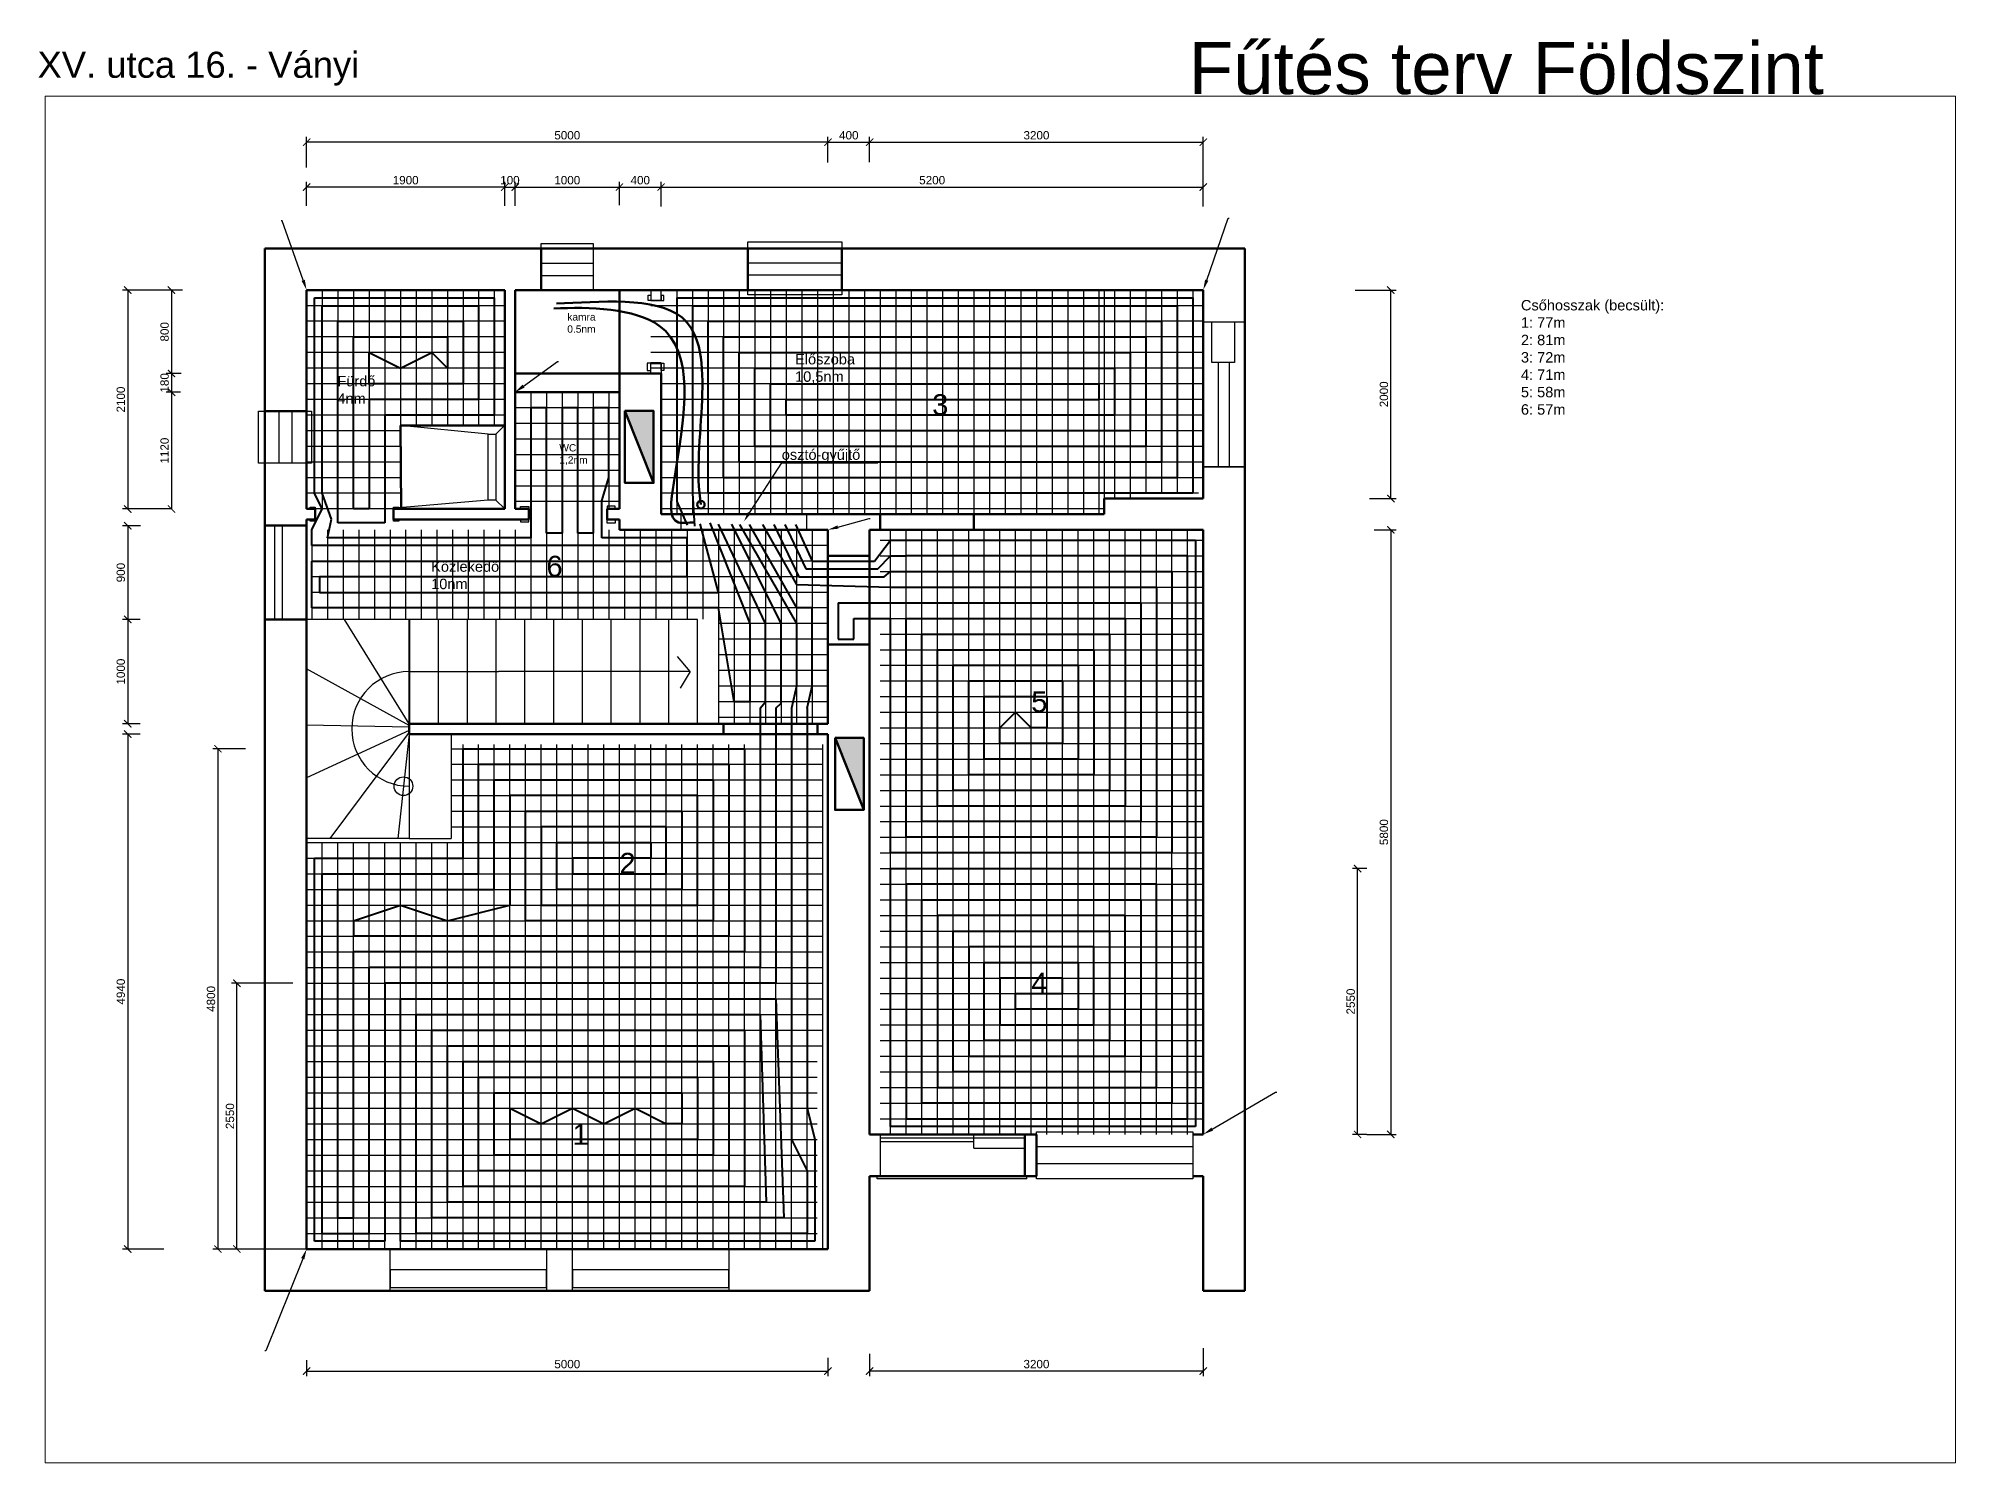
# Paper-space layout 'Fűtés - Földszint' of a CAD drawing. Header units: metres. Extents: x 6 to 373, y 7 to 280.
# The model-space entities are those that its viewports show. They can reach past a viewport. Long polylines and large blocks are cut down to what shows.
import ezdxf
from ezdxf import colors
from ezdxf.entities.mleader import LeaderData, LeaderLine
from ezdxf.math import Vec2, Vec3

# ---------------------------------------------------------------- set-up
doc = ezdxf.new("R2010")
doc.units = ezdxf.units.M
doc.header["$LTSCALE"] = 0.001
doc.linetypes.add('DASHED', pattern=[19.05, 12.7, -6.35])
for name, color, linetype, lineweight in [('ajtók', 7, 'Continuous', 25), ('fűtés - előre', 1, 'Continuous', 40), ('fűtés - nyomó', 3, 'Continuous', 50), ('fűtés - vissza', 5, 'Continuous', 40), ('külső fal', 7, 'Continuous', 50), ('külső fal - sz', 7, 'DASHED', 50)]:
    doc.layers.add(name, color=color, linetype=linetype, lineweight=lineweight)
for name, color, linetype in [('fűtés', 8, 'Continuous'), ('gépészet - víz - műtárgy', 252, 'Continuous'), ('lépcső', 170, 'Continuous'), ('Méret', 7, 'Continuous'), ('szagatott', 7, 'DASHED'), ('újfal', 1, 'Continuous'), ('újfal - gipszkarton', 1, 'Continuous')]:
    doc.layers.add(name, color=color, linetype=linetype)
doc.styles.add('dada', font='arial.ttf', dxfattribs={"height": 80})
doc.dimstyles.new('kicsi folyamatos', dxfattribs={"dimscale": 100, "dimtxt": 1, "dimasz": 0.7, "dimexe": 0.5, "dimexo": 0, "dimgap": 0.25, "dimtad": 1, "dimtxsty": 'dada', "dimblk1": 'ARCHTICK', "dimblk2": 'ARCHTICK', "dimsah": 1, "dimcen": 2.5, "dimadec": 0, "dimazin": 0, "dimtfac": 1, "dimtmove": 0, "dimatfit": 3, "dimldrblk": 'ARCHTICK', "dimfxl": 1, "dimarcsym": 0})

psp = doc.layouts.new('Fűtés - Földszint')

# ---------------------------------------------------------------- texts
at = {"layer": 'újfal - gipszkarton', "ltscale": 10000, "attachment_point": 1, "style": 'dada'}
for s, insert, char_height, width in [('{\\fArial|b0|i0|c0|p34;Fűtés }terv Földszint', (226.32, 279.3), 10, 189.2242), ('XV. utca 16. - Ványi', (5.5, 277.44), 5, 135.4879)]:
    psp.add_mtext(s, dxfattribs=dict(at, insert=insert, char_height=char_height, width=width))

msp = doc.modelspace()

# ---------------------------------------------------------------- texts
at = {"ltscale": 10000, "attachment_point": 1, "style": 'dada'}
for s, insert, char_height, width in [('kamra\\P0.5nm', (-17943.107, 122327.057), 70, 632.12053), ('Előszoba\\P10,5nm', (-15757.939, 121936.096), 100, 719.0371), ('Fürdő\\P4nm', (-20148.066, 121725.369), 100, 809.90443), ('WC\\P1,2nm', (-18019.373, 121070.953), 70, 632.12053), ('Közlekedő\\P10nm', (-19248.485, 119946.746), 100, 928.42703)]:
    msp.add_mtext(s, dxfattribs=dict(at, insert=insert, char_height=char_height, width=width))
at = {"layer": 'Méret', "ltscale": 10000, "attachment_point": 1, "style": 'dada'}
for s, insert, char_height, width in [('Csőhosszak (becsült):\\P1: 77m\\P2: 81m\\P3: 72m\\P4: 71m\\P5: 58m\\P6: 57m', (-8796.131, 122454.088), 100, 10300.51681), ('3', (-14443.107, 121550.211), 200, 450), ('6', (-18143.107, 120000.211), 200, 450), ('5', (-13493.107, 118700.211), 200, 450), ('2', (-17443.107, 117150.211), 200, 450), ('4', (-13493.107, 116000.211), 200, 450), ('1', (-17893.107, 114549.393), 200, 450)]:
    msp.add_mtext(s, dxfattribs=dict(at, insert=insert, char_height=char_height, width=width))

# ---------------------------------------------------------------- blocks, each defined once
blk = doc.blocks.new('_ArchTick')
at = {"color": 0, "linetype": 'ByBlock', "const_width": 0.15}
blk.add_lwpolyline([(-0.5, -0.5), (0.5, 0.5)], dxfattribs=at)
blk = doc.blocks.new('*D154')
at = {"layer": 'Defpoints', "color": 0, "ltscale": 10000}
for p in [(-10203, 120249), (-10273, 114449), (-10044, 114449)]:
    blk.add_point(p, dxfattribs=at)
at = {"layer": 'Méret', "color": 0, "lineweight": -2, "ltscale": 10000}
for p, q in [((-10203, 120249), (-9994, 120249)), ((-10044, 120249), (-10044, 114449)), ((-10273, 114449), (-9994, 114449))]:
    blk.add_line(p, q, dxfattribs=at)
at = {"layer": 'Méret', "color": 0, "lineweight": -2, "ltscale": 10000, "xscale": 70, "yscale": 70, "zscale": 70}
for p, rotation in [((-10044, 120249), 90), ((-10044, 114449), 270)]:
    blk.add_blockref('_ArchTick', p, dxfattribs=dict(at, rotation=rotation))
at = {"layer": 'Méret', "color": 0, "ltscale": 10000, "insert": (-10110, 117349), "char_height": 80, "attachment_point": 5, "rotation": 90, "style": 'dada'}
blk.add_mtext('5800', dxfattribs=at)
blk = doc.blocks.new('*D155')
at = {"layer": 'Defpoints', "color": 0, "ltscale": 10000}
for p in [(-11843, 112397), (-15043, 112344), (-15043, 112179)]:
    blk.add_point(p, dxfattribs=at)
at = {"layer": 'Méret', "color": 0, "lineweight": -2, "ltscale": 10000}
for p, q in [((-11843, 112397), (-11843, 112129)), ((-15043, 112344), (-15043, 112129)), ((-11843, 112179), (-15043, 112179))]:
    blk.add_line(p, q, dxfattribs=at)
at = {"layer": 'Méret', "color": 0, "lineweight": -2, "ltscale": 10000, "xscale": 70, "yscale": 70, "zscale": 70, "rotation": 180}
blk.add_blockref('_ArchTick', (-15043, 112179), dxfattribs=at)
at = {"layer": 'Méret', "color": 0, "lineweight": -2, "ltscale": 10000, "xscale": 70, "yscale": 70, "zscale": 70}
blk.add_blockref('_ArchTick', (-11843, 112179), dxfattribs=at)
at = {"layer": 'Méret', "color": 0, "ltscale": 10000, "insert": (-13443, 112245), "char_height": 80, "attachment_point": 5, "style": 'dada'}
blk.add_mtext('3200', dxfattribs=at)
blk = doc.blocks.new('*D156')
at = {"layer": 'Defpoints', "color": 0, "ltscale": 10000}
for p in [(-11843, 123537), (-17043, 123352), (-11843, 123393)]:
    blk.add_point(p, dxfattribs=at)
at = {"layer": 'Méret', "color": 0, "lineweight": -2, "ltscale": 10000}
for p, q in [((-17043, 123352), (-17043, 123587)), ((-11843, 123393), (-11843, 123587)), ((-17043, 123537), (-11843, 123537))]:
    blk.add_line(p, q, dxfattribs=at)
at = {"layer": 'Méret', "color": 0, "lineweight": -2, "ltscale": 10000, "xscale": 70, "yscale": 70, "zscale": 70, "rotation": 180}
blk.add_blockref('_ArchTick', (-17043, 123537), dxfattribs=at)
at = {"layer": 'Méret', "color": 0, "lineweight": -2, "ltscale": 10000, "xscale": 70, "yscale": 70, "zscale": 70}
blk.add_blockref('_ArchTick', (-11843, 123537), dxfattribs=at)
at = {"layer": 'Méret', "color": 0, "ltscale": 10000, "insert": (-14443, 123603), "char_height": 80, "attachment_point": 5, "style": 'dada'}
blk.add_mtext('5200', dxfattribs=at)
blk = doc.blocks.new('*D157')
at = {"layer": 'Defpoints', "color": 0, "ltscale": 10000}
for p in [(-10387, 122549), (-10044, 122549), (-10250, 120549)]:
    blk.add_point(p, dxfattribs=at)
at = {"layer": 'Méret', "color": 0, "lineweight": -2, "ltscale": 10000}
for p, q in [((-10387, 122549), (-9994, 122549)), ((-10044, 120549), (-10044, 122549)), ((-10250, 120549), (-9994, 120549))]:
    blk.add_line(p, q, dxfattribs=at)
at = {"layer": 'Méret', "color": 0, "lineweight": -2, "ltscale": 10000, "xscale": 70, "yscale": 70, "zscale": 70}
for p, rotation in [((-10044, 122549), 90), ((-10044, 120549), 270)]:
    blk.add_blockref('_ArchTick', p, dxfattribs=dict(at, rotation=rotation))
at = {"layer": 'Méret', "color": 0, "ltscale": 10000, "insert": (-10110, 121549), "char_height": 80, "attachment_point": 5, "rotation": 90, "style": 'dada'}
blk.add_mtext('2000', dxfattribs=at)
blk = doc.blocks.new('*D158')
at = {"layer": 'Defpoints', "color": 0, "ltscale": 10000}
for p in [(-17443, 123537), (-18443, 123358), (-17443, 123364)]:
    blk.add_point(p, dxfattribs=at)
at = {"layer": 'Méret', "color": 0, "lineweight": -2, "ltscale": 10000}
for p, q in [((-18443, 123358), (-18443, 123587)), ((-17443, 123364), (-17443, 123587)), ((-18443, 123537), (-17443, 123537))]:
    blk.add_line(p, q, dxfattribs=at)
at = {"layer": 'Méret', "color": 0, "lineweight": -2, "ltscale": 10000, "xscale": 70, "yscale": 70, "zscale": 70, "rotation": 180}
blk.add_blockref('_ArchTick', (-18443, 123537), dxfattribs=at)
at = {"layer": 'Méret', "color": 0, "lineweight": -2, "ltscale": 10000, "xscale": 70, "yscale": 70, "zscale": 70}
blk.add_blockref('_ArchTick', (-17443, 123537), dxfattribs=at)
at = {"layer": 'Méret', "color": 0, "ltscale": 10000, "insert": (-17943, 123603), "char_height": 80, "attachment_point": 5, "style": 'dada'}
blk.add_mtext('1000', dxfattribs=at)
blk = doc.blocks.new('*D159')
at = {"layer": 'Defpoints', "color": 0, "ltscale": 10000}
for p in [(-22036, 120289), (-22159, 119389), (-22040, 119389)]:
    blk.add_point(p, dxfattribs=at)
at = {"layer": 'Méret', "color": 0, "lineweight": -2, "ltscale": 10000}
for p, q in [((-22036, 120289), (-22209, 120289)), ((-22159, 120289), (-22159, 119389)), ((-22040, 119389), (-22209, 119389))]:
    blk.add_line(p, q, dxfattribs=at)
at = {"layer": 'Méret', "color": 0, "lineweight": -2, "ltscale": 10000, "xscale": 70, "yscale": 70, "zscale": 70}
for p, rotation in [((-22159, 120289), 90), ((-22159, 119389), 270)]:
    blk.add_blockref('_ArchTick', p, dxfattribs=dict(at, rotation=rotation))
at = {"layer": 'Méret', "color": 0, "ltscale": 10000, "insert": (-22225, 119839), "char_height": 80, "attachment_point": 5, "rotation": 90, "style": 'dada'}
blk.add_mtext('900', dxfattribs=at)
blk = doc.blocks.new('*D160')
at = {"layer": 'Defpoints', "color": 0, "ltscale": 10000}
for p in [(-22040, 118289), (-22159, 113349), (-21812, 113349)]:
    blk.add_point(p, dxfattribs=at)
at = {"layer": 'Méret', "color": 0, "lineweight": -2, "ltscale": 10000}
for p, q in [((-22040, 118289), (-22209, 118289)), ((-22159, 118289), (-22159, 113349)), ((-21812, 113349), (-22209, 113349))]:
    blk.add_line(p, q, dxfattribs=at)
at = {"layer": 'Méret', "color": 0, "lineweight": -2, "ltscale": 10000, "xscale": 70, "yscale": 70, "zscale": 70}
for p, rotation in [((-22159, 118289), 90), ((-22159, 113349), 270)]:
    blk.add_blockref('_ArchTick', p, dxfattribs=dict(at, rotation=rotation))
at = {"layer": 'Méret', "color": 0, "ltscale": 10000, "insert": (-22225, 115819), "char_height": 80, "attachment_point": 5, "rotation": 90, "style": 'dada'}
blk.add_mtext('4940', dxfattribs=at)
blk = doc.blocks.new('*D161')
at = {"layer": 'Defpoints', "color": 0, "ltscale": 10000}
for p in [(-20443, 112283), (-15443, 112305), (-15443, 112179)]:
    blk.add_point(p, dxfattribs=at)
at = {"layer": 'Méret', "color": 0, "lineweight": -2, "ltscale": 10000}
for p, q in [((-20443, 112283), (-20443, 112129)), ((-20443, 112179), (-15443, 112179)), ((-15443, 112305), (-15443, 112129))]:
    blk.add_line(p, q, dxfattribs=at)
at = {"layer": 'Méret', "color": 0, "lineweight": -2, "ltscale": 10000, "xscale": 70, "yscale": 70, "zscale": 70, "rotation": 180}
blk.add_blockref('_ArchTick', (-20443, 112179), dxfattribs=at)
at = {"layer": 'Méret', "color": 0, "lineweight": -2, "ltscale": 10000, "xscale": 70, "yscale": 70, "zscale": 70}
blk.add_blockref('_ArchTick', (-15443, 112179), dxfattribs=at)
at = {"layer": 'Méret', "color": 0, "ltscale": 10000, "insert": (-17943, 112245), "char_height": 80, "attachment_point": 5, "style": 'dada'}
blk.add_mtext('5000', dxfattribs=at)
blk = doc.blocks.new('*D162')
at = {"layer": 'Defpoints', "color": 0, "ltscale": 10000}
for p in [(-20443, 123968), (-15443, 123774), (-20443, 123724)]:
    blk.add_point(p, dxfattribs=at)
at = {"layer": 'Méret', "color": 0, "lineweight": -2, "ltscale": 10000}
for p, q in [((-20443, 123724), (-20443, 124018)), ((-15443, 123968), (-20443, 123968)), ((-15443, 123774), (-15443, 124018))]:
    blk.add_line(p, q, dxfattribs=at)
at = {"layer": 'Méret', "color": 0, "lineweight": -2, "ltscale": 10000, "xscale": 70, "yscale": 70, "zscale": 70, "rotation": 180}
blk.add_blockref('_ArchTick', (-20443, 123968), dxfattribs=at)
at = {"layer": 'Méret', "color": 0, "lineweight": -2, "ltscale": 10000, "xscale": 70, "yscale": 70, "zscale": 70}
blk.add_blockref('_ArchTick', (-15443, 123968), dxfattribs=at)
at = {"layer": 'Méret', "color": 0, "ltscale": 10000, "insert": (-17943, 124034), "char_height": 80, "attachment_point": 5, "style": 'dada'}
blk.add_mtext('5000', dxfattribs=at)
blk = doc.blocks.new('*D163')
at = {"layer": 'Defpoints', "color": 0, "ltscale": 10000}
for p in [(-15043, 123968), (-15443, 123774), (-15043, 123776)]:
    blk.add_point(p, dxfattribs=at)
at = {"layer": 'Méret', "color": 0, "lineweight": -2, "ltscale": 10000}
for p, q in [((-15443, 123774), (-15443, 124018)), ((-15443, 123968), (-15043, 123968)), ((-15043, 123776), (-15043, 124018))]:
    blk.add_line(p, q, dxfattribs=at)
at = {"layer": 'Méret', "color": 0, "lineweight": -2, "ltscale": 10000, "xscale": 70, "yscale": 70, "zscale": 70, "rotation": 180}
blk.add_blockref('_ArchTick', (-15443, 123968), dxfattribs=at)
at = {"layer": 'Méret', "color": 0, "lineweight": -2, "ltscale": 10000, "xscale": 70, "yscale": 70, "zscale": 70}
blk.add_blockref('_ArchTick', (-15043, 123968), dxfattribs=at)
at = {"layer": 'Méret', "color": 0, "ltscale": 10000, "insert": (-15243, 124034), "char_height": 80, "attachment_point": 5, "style": 'dada'}
blk.add_mtext('400', dxfattribs=at)
blk = doc.blocks.new('*D164')
at = {"layer": 'Defpoints', "color": 0, "ltscale": 10000}
for p in [(-11843, 123968), (-15043, 123776), (-11843, 123351)]:
    blk.add_point(p, dxfattribs=at)
at = {"layer": 'Méret', "color": 0, "lineweight": -2, "ltscale": 10000}
for p, q in [((-15043, 123776), (-15043, 124018)), ((-15043, 123968), (-11843, 123968)), ((-11843, 123351), (-11843, 124018))]:
    blk.add_line(p, q, dxfattribs=at)
at = {"layer": 'Méret', "color": 0, "lineweight": -2, "ltscale": 10000, "xscale": 70, "yscale": 70, "zscale": 70, "rotation": 180}
blk.add_blockref('_ArchTick', (-15043, 123968), dxfattribs=at)
at = {"layer": 'Méret', "color": 0, "lineweight": -2, "ltscale": 10000, "xscale": 70, "yscale": 70, "zscale": 70}
blk.add_blockref('_ArchTick', (-11843, 123968), dxfattribs=at)
at = {"layer": 'Méret', "color": 0, "ltscale": 10000, "insert": (-13443, 124034), "char_height": 80, "attachment_point": 5, "style": 'dada'}
blk.add_mtext('3200', dxfattribs=at)
blk = doc.blocks.new('*D165')
at = {"layer": 'Defpoints', "color": 0, "ltscale": 10000}
for p in [(-22040, 119389), (-22159, 118389), (-22040, 118389)]:
    blk.add_point(p, dxfattribs=at)
at = {"layer": 'Méret', "color": 0, "lineweight": -2, "ltscale": 10000}
for p, q in [((-22040, 119389), (-22209, 119389)), ((-22159, 119389), (-22159, 118389)), ((-22040, 118389), (-22209, 118389))]:
    blk.add_line(p, q, dxfattribs=at)
at = {"layer": 'Méret', "color": 0, "lineweight": -2, "ltscale": 10000, "xscale": 70, "yscale": 70, "zscale": 70}
for p, rotation in [((-22159, 119389), 90), ((-22159, 118389), 270)]:
    blk.add_blockref('_ArchTick', p, dxfattribs=dict(at, rotation=rotation))
at = {"layer": 'Méret', "color": 0, "ltscale": 10000, "insert": (-22225, 118889), "char_height": 80, "attachment_point": 5, "rotation": 90, "style": 'dada'}
blk.add_mtext('1000', dxfattribs=at)
blk = doc.blocks.new('*D166')
at = {"layer": 'Defpoints', "color": 0, "ltscale": 10000}
for p in [(-21030, 118149), (-21294, 113349), (-20443, 113349)]:
    blk.add_point(p, dxfattribs=at)
at = {"layer": 'Méret', "color": 0, "lineweight": -2, "ltscale": 10000}
for p, q in [((-21030, 118149), (-21344, 118149)), ((-21294, 118149), (-21294, 113349)), ((-20443, 113349), (-21344, 113349))]:
    blk.add_line(p, q, dxfattribs=at)
at = {"layer": 'Méret', "color": 0, "lineweight": -2, "ltscale": 10000, "xscale": 70, "yscale": 70, "zscale": 70}
for p, rotation in [((-21294, 118149), 90), ((-21294, 113349), 270)]:
    blk.add_blockref('_ArchTick', p, dxfattribs=dict(at, rotation=rotation))
at = {"layer": 'Méret', "color": 0, "ltscale": 10000, "insert": (-21360, 115749), "char_height": 80, "attachment_point": 5, "rotation": 90, "style": 'dada'}
blk.add_mtext('4800', dxfattribs=at)
blk = doc.blocks.new('*D167')
at = {"layer": 'Defpoints', "color": 0, "ltscale": 10000}
for p in [(-21112, 115899), (-20575, 115899), (-20575, 113349)]:
    blk.add_point(p, dxfattribs=at)
at = {"layer": 'Méret', "color": 0, "lineweight": -2, "ltscale": 10000}
for p, q in [((-20575, 115899), (-21162, 115899)), ((-21112, 113349), (-21112, 115899)), ((-20575, 113349), (-21162, 113349))]:
    blk.add_line(p, q, dxfattribs=at)
at = {"layer": 'Méret', "color": 0, "lineweight": -2, "ltscale": 10000, "xscale": 70, "yscale": 70, "zscale": 70}
for p, rotation in [((-21112, 115899), 90), ((-21112, 113349), 270)]:
    blk.add_blockref('_ArchTick', p, dxfattribs=dict(at, rotation=rotation))
at = {"layer": 'Méret', "color": 0, "ltscale": 10000, "insert": (-21178, 114624), "char_height": 80, "attachment_point": 5, "rotation": 90, "style": 'dada'}
blk.add_mtext('2550', dxfattribs=at)
blk = doc.blocks.new('*D168')
at = {"layer": 'Defpoints', "color": 0, "ltscale": 10000}
for p in [(-10363, 116999), (-10273, 116999), (-10273, 114449)]:
    blk.add_point(p, dxfattribs=at)
at = {"layer": 'Méret', "color": 0, "lineweight": -2, "ltscale": 10000}
for p, q in [((-10273, 116999), (-10413, 116999)), ((-10363, 114449), (-10363, 116999)), ((-10273, 114449), (-10413, 114449))]:
    blk.add_line(p, q, dxfattribs=at)
at = {"layer": 'Méret', "color": 0, "lineweight": -2, "ltscale": 10000, "xscale": 70, "yscale": 70, "zscale": 70}
for p, rotation in [((-10363, 116999), 90), ((-10363, 114449), 270)]:
    blk.add_blockref('_ArchTick', p, dxfattribs=dict(at, rotation=rotation))
at = {"layer": 'Méret', "color": 0, "ltscale": 10000, "insert": (-10429, 115724), "char_height": 80, "attachment_point": 5, "rotation": 90, "style": 'dada'}
blk.add_mtext('2550', dxfattribs=at)
blk = doc.blocks.new('*D169')
at = {"layer": 'Defpoints', "color": 0, "ltscale": 10000}
for p in [(-17043, 123537), (-17443, 123364), (-17043, 123352)]:
    blk.add_point(p, dxfattribs=at)
at = {"layer": 'Méret', "color": 0, "lineweight": -2, "ltscale": 10000}
for p, q in [((-17443, 123364), (-17443, 123587)), ((-17043, 123352), (-17043, 123587)), ((-17443, 123537), (-17043, 123537))]:
    blk.add_line(p, q, dxfattribs=at)
at = {"layer": 'Méret', "color": 0, "lineweight": -2, "ltscale": 10000, "xscale": 70, "yscale": 70, "zscale": 70, "rotation": 180}
blk.add_blockref('_ArchTick', (-17443, 123537), dxfattribs=at)
at = {"layer": 'Méret', "color": 0, "lineweight": -2, "ltscale": 10000, "xscale": 70, "yscale": 70, "zscale": 70}
blk.add_blockref('_ArchTick', (-17043, 123537), dxfattribs=at)
at = {"layer": 'Méret', "color": 0, "ltscale": 10000, "insert": (-17243, 123603), "char_height": 80, "attachment_point": 5, "style": 'dada'}
blk.add_mtext('400', dxfattribs=at)
blk = doc.blocks.new('*D170')
at = {"layer": 'Defpoints', "color": 0, "ltscale": 10000}
for p in [(-18443, 123537), (-18543, 123358), (-18443, 123358)]:
    blk.add_point(p, dxfattribs=at)
at = {"layer": 'Méret', "color": 0, "lineweight": -2, "ltscale": 10000}
for p, q in [((-18543, 123358), (-18543, 123587)), ((-18443, 123358), (-18443, 123587)), ((-18543, 123537), (-18443, 123537))]:
    blk.add_line(p, q, dxfattribs=at)
at = {"layer": 'Méret', "color": 0, "lineweight": -2, "ltscale": 10000, "xscale": 70, "yscale": 70, "zscale": 70, "rotation": 180}
blk.add_blockref('_ArchTick', (-18543, 123537), dxfattribs=at)
at = {"layer": 'Méret', "color": 0, "lineweight": -2, "ltscale": 10000, "xscale": 70, "yscale": 70, "zscale": 70}
blk.add_blockref('_ArchTick', (-18443, 123537), dxfattribs=at)
at = {"layer": 'Méret', "color": 0, "ltscale": 10000, "insert": (-18493, 123603), "char_height": 80, "attachment_point": 5, "style": 'dada'}
blk.add_mtext('100', dxfattribs=at)
blk = doc.blocks.new('*D171')
at = {"layer": 'Defpoints', "color": 0, "ltscale": 10000}
for p in [(-20443, 123537), (-20443, 123358), (-18543, 123358)]:
    blk.add_point(p, dxfattribs=at)
at = {"layer": 'Méret', "color": 0, "lineweight": -2, "ltscale": 10000}
for p, q in [((-20443, 123358), (-20443, 123587)), ((-18543, 123358), (-18543, 123587)), ((-18543, 123537), (-20443, 123537))]:
    blk.add_line(p, q, dxfattribs=at)
at = {"layer": 'Méret', "color": 0, "lineweight": -2, "ltscale": 10000, "xscale": 70, "yscale": 70, "zscale": 70, "rotation": 180}
blk.add_blockref('_ArchTick', (-20443, 123537), dxfattribs=at)
at = {"layer": 'Méret', "color": 0, "lineweight": -2, "ltscale": 10000, "xscale": 70, "yscale": 70, "zscale": 70}
blk.add_blockref('_ArchTick', (-18543, 123537), dxfattribs=at)
at = {"layer": 'Méret', "color": 0, "ltscale": 10000, "insert": (-19493, 123603), "char_height": 80, "attachment_point": 5, "style": 'dada'}
blk.add_mtext('1900', dxfattribs=at)
blk = doc.blocks.new('*D242')
at = {"layer": 'Defpoints', "color": 0, "ltscale": 10000}
for p in [(-21634, 122549), (-22159, 120449), (-21739, 120449)]:
    blk.add_point(p, dxfattribs=at)
at = {"layer": 'Méret', "color": 0, "lineweight": -2, "ltscale": 10000}
for p, q in [((-21634, 122549), (-22209, 122549)), ((-22159, 122549), (-22159, 120449)), ((-21739, 120449), (-22209, 120449))]:
    blk.add_line(p, q, dxfattribs=at)
at = {"layer": 'Méret', "color": 0, "lineweight": -2, "ltscale": 10000, "xscale": 70, "yscale": 70, "zscale": 70}
for p, rotation in [((-22159, 122549), 90), ((-22159, 120449), 270)]:
    blk.add_blockref('_ArchTick', p, dxfattribs=dict(at, rotation=rotation))
at = {"layer": 'Méret', "color": 0, "ltscale": 10000, "insert": (-22225, 121499), "char_height": 80, "attachment_point": 5, "rotation": 90, "style": 'dada'}
blk.add_mtext('2100', dxfattribs=at)
blk = doc.blocks.new('*D243')
at = {"layer": 'Defpoints', "color": 0, "ltscale": 10000}
for p in [(-21634, 122549), (-21739, 121749), (-21647, 121749)]:
    blk.add_point(p, dxfattribs=at)
at = {"layer": 'Méret', "color": 0, "lineweight": -2, "ltscale": 10000}
for p, q in [((-21634, 122549), (-21789, 122549)), ((-21739, 122549), (-21739, 121749)), ((-21647, 121749), (-21789, 121749))]:
    blk.add_line(p, q, dxfattribs=at)
at = {"layer": 'Méret', "color": 0, "lineweight": -2, "ltscale": 10000, "xscale": 70, "yscale": 70, "zscale": 70}
for p, rotation in [((-21739, 122549), 90), ((-21739, 121749), 270)]:
    blk.add_blockref('_ArchTick', p, dxfattribs=dict(at, rotation=rotation))
at = {"layer": 'Méret', "color": 0, "ltscale": 10000, "insert": (-21805, 122149), "char_height": 80, "attachment_point": 5, "rotation": 90, "style": 'dada'}
blk.add_mtext('800', dxfattribs=at)
blk = doc.blocks.new('*D244')
at = {"layer": 'Defpoints', "color": 0, "ltscale": 10000}
for p in [(-21739, 121749), (-21739, 121569), (-21652, 121569)]:
    blk.add_point(p, dxfattribs=at)
at = {"layer": 'Méret', "color": 0, "lineweight": -2, "ltscale": 10000}
for p, q in [((-21739, 121749), (-21789, 121749)), ((-21739, 121749), (-21739, 121569)), ((-21652, 121569), (-21789, 121569))]:
    blk.add_line(p, q, dxfattribs=at)
at = {"layer": 'Méret', "color": 0, "lineweight": -2, "ltscale": 10000, "xscale": 70, "yscale": 70, "zscale": 70}
for p, rotation in [((-21739, 121749), 90), ((-21739, 121569), 270)]:
    blk.add_blockref('_ArchTick', p, dxfattribs=dict(at, rotation=rotation))
at = {"layer": 'Méret', "color": 0, "ltscale": 10000, "insert": (-21805, 121659), "char_height": 80, "attachment_point": 5, "rotation": 90, "style": 'dada'}
blk.add_mtext('180', dxfattribs=at)
blk = doc.blocks.new('*D245')
at = {"layer": 'Defpoints', "color": 0, "ltscale": 10000}
for p in [(-21739, 121569), (-21739, 120449), (-21739, 120449)]:
    blk.add_point(p, dxfattribs=at)
at = {"layer": 'Méret', "color": 0, "lineweight": -2, "ltscale": 10000}
for p, q in [((-21739, 121569), (-21789, 121569)), ((-21739, 121569), (-21739, 120449)), ((-21739, 120449), (-21789, 120449))]:
    blk.add_line(p, q, dxfattribs=at)
at = {"layer": 'Méret', "color": 0, "lineweight": -2, "ltscale": 10000, "xscale": 70, "yscale": 70, "zscale": 70}
for p, rotation in [((-21739, 121569), 90), ((-21739, 120449), 270)]:
    blk.add_blockref('_ArchTick', p, dxfattribs=dict(at, rotation=rotation))
at = {"layer": 'Méret', "color": 0, "ltscale": 10000, "insert": (-21805, 121009), "char_height": 80, "attachment_point": 5, "rotation": 90, "style": 'dada'}
blk.add_mtext('1120', dxfattribs=at)

# ---------------------------------------------------------------- dimensions: what is measured, and where the dimension line sits
at = {"layer": 'Méret', "ltscale": 10000}
for base, p1, p2, picture, middle in [((-20443.107, 123968.076), (-15443.107, 123774.4), (-20443.107, 123724.444), '*D162', (-17943.107, 124033.922)), ((-15043.107, 123968.076), (-15443.107, 123774.4), (-15043.107, 123776.379), '*D163', (-15243.107, 124033.922)), ((-11843.107, 123968.076), (-15043.107, 123776.379), (-11843.107, 123350.717), '*D164', (-13443.107, 124033.949)), ((-20443.107, 123537.131), (-18543.107, 123358.276), (-20443.107, 123358.276), '*D171', (-19493.107, 123602.977)), ((-17443.107, 123537.131), (-18443.107, 123358.276), (-17443.107, 123364.188), '*D158', (-17943.107, 123602.977)), ((-17043.107, 123537.131), (-17443.107, 123364.188), (-17043.107, 123352.364), '*D169', (-17243.107, 123602.977)), ((-11843.107, 123537.131), (-17043.107, 123352.364), (-11843.107, 123393.251), '*D156', (-14443.107, 123602.977)), ((-15043.107, 112179.369), (-11843.107, 112397.235), (-15043.107, 112344.028), '*D155', (-13443.107, 112245.242)), ((-15443.107, 112179.369), (-20443.107, 112283.278), (-15443.107, 112305.328), '*D161', (-17943.107, 112245.215))]:
    dim = msp.add_linear_dim(base=base, p1=p1, p2=p2, dimstyle='kicsi folyamatos', dxfattribs=at)
    dim.commit()
    dim.dimension.update_dxf_attribs({"geometry": picture, "text_midpoint": middle})
dim = msp.add_linear_dim(base=(-18443.107, 123537.131), p1=(-18543.107, 123358.276), p2=(-18443.107, 123358.276), dimstyle='kicsi folyamatos', dxfattribs=at)
dim.commit()
dim.dimension.update_dxf_attribs({"geometry": '*D170', "text_midpoint": (-18493.107, 123537.131), "dimtype": 160})
for base, p1, p2, picture, middle in [((-22158.733, 120449.393), (-21634.323, 122549.393), (-21738.983, 120449.393), '*D242', (-22224.579, 121499.393)), ((-21738.983, 121749.393), (-21634.323, 122549.393), (-21647.482, 121749.393), '*D243', (-21804.829, 122149.393)), ((-10044.355, 122549.393), (-10249.772, 120549.393), (-10386.93, 122549.393), '*D157', (-10110.201, 121549.393)), ((-21738.983, 120449.393), (-21738.983, 121569.393), (-21738.983, 120449.393), '*D245', (-21804.829, 121009.393)), ((-22158.733, 119389.393), (-22036.383, 120289.393), (-22039.807, 119389.393), '*D159', (-22224.579, 119839.393)), ((-10044.355, 114449.393), (-10202.658, 120249.393), (-10273.176, 114449.393), '*D154', (-10110.201, 117349.393)), ((-22158.733, 118389.393), (-22039.807, 119389.393), (-22039.807, 118389.393), '*D165', (-22224.579, 118889.393)), ((-22158.733, 113349.393), (-22039.807, 118289.393), (-21811.999, 113349.393), '*D160', (-22224.579, 115819.393)), ((-21293.923, 113349.393), (-21029.698, 118149.393), (-20443.107, 113349.393), '*D166', (-21359.769, 115749.393)), ((-10362.842, 116999.393), (-10273.176, 114449.393), (-10273.176, 116999.393), '*D168', (-10428.688, 115724.393)), ((-21112.312, 115899.393), (-20574.652, 113349.393), (-20574.652, 115899.393), '*D167', (-21178.158, 114624.393))]:
    dim = msp.add_linear_dim(base=base, p1=p1, p2=p2, angle=90, dimstyle='kicsi folyamatos', dxfattribs=at)
    dim.commit()
    dim.dimension.update_dxf_attribs({"geometry": picture, "text_midpoint": middle})
dim = msp.add_linear_dim(base=(-21738.983, 121569.393), p1=(-21738.983, 121749.393), p2=(-21651.517, 121569.393), angle=90, dimstyle='kicsi folyamatos', dxfattribs=at)
dim.commit()
dim.dimension.update_dxf_attribs({"geometry": '*D244', "text_midpoint": (-21738.983, 121659.393), "dimtype": 160})

# ---------------------------------------------------------------- hatches: boundary and pattern name
at = {"layer": 'külső fal', "ltscale": 10000}
for points in [[(-17390.089, 121389.206), (-17115.743, 121389.206), (-17115.743, 120698.718)], [(-15374.336, 118253.16), (-15099.99, 118253.16), (-15099.99, 117562.672)]]:
    msp.add_hatch(color=256, dxfattribs=at).paths.add_polyline_path(points)

# ---------------------------------------------------------------- linework, layer by layer
at = {"layer": 'ajtók'}
for p, q in [((-17043.107, 122449.393), (-17166.345, 122449.393)), ((-11843.107, 122244.393), (-11443.107, 122244.393)), ((-11843.107, 122244.393), (-11443.107, 122244.393)), ((-11760.685, 121854.393), (-11760.685, 122244.393)), ((-11542.045, 122244.393), (-11542.045, 121854.393)), ((-17043.107, 121849.393), (-17177.304, 121849.393)), ((-11542.045, 121854.393), (-11760.685, 121854.393)), ((-11843.107, 120854.393), (-11443.107, 120854.393)), ((-11443.107, 120854.393), (-11843.107, 120854.393)), ((-20359.556, 120349.393), (-20359.556, 120449.393)), ((-19609.556, 120449.393), (-19609.556, 120349.393)), ((-18311.422, 120349.393), (-18311.422, 120449.393)), ((-17561.422, 120449.393), (-17561.422, 120349.393)), ((-14943.107, 114449.393), (-14943.107, 114049.393)), ((-14043.107, 114412.231), (-14943.107, 114412.231)), ((-14043.107, 114317.696), (-14043.107, 114449.393)), ((-14043.107, 114379.728), (-14043.107, 114449.393)), ((-13553.107, 114413.942), (-14043.107, 114413.942)), ((-13553.107, 114348.829), (-13553.107, 114413.942)), ((-11943.107, 114449.393), (-11943.107, 114049.393)), ((-14943.107, 114379.728), (-14043.107, 114379.728)), ((-14043.107, 114317.696), (-13553.107, 114317.696)), ((-14970.149, 114023.9), (-14970.149, 114049.393)), ((-13535.86, 114023.9), (-14970.149, 114023.9)), ((-13535.86, 114023.9), (-13535.86, 114049.393)), ((-19643.107, 112949.393), (-19643.107, 113349.393)), ((-18143.107, 113349.393), (-18143.107, 112949.393)), ((-17893.107, 112949.393), (-17893.107, 113349.393)), ((-16393.107, 113349.393), (-16393.107, 112949.393))]:
    msp.add_line(p, q, dxfattribs=at)
at = {"layer": 'ajtók', "ltscale": 10000}
for points in [[(-17693.107, 122544.199), (-18193.107, 122544.199), (-18193.107, 122996.57), (-17693.107, 122996.57)], [(-16209.966, 123012.08), (-15309.966, 123012.08), (-15309.966, 122502.215), (-16209.966, 122502.215)], [(-16209.966, 122811.962), (-15309.966, 122811.962), (-15309.966, 122692.463), (-16209.966, 122692.463)], [(-17143.107, 122449.393), (-17166.345, 122449.393), (-17166.345, 122501.772), (-17143.107, 122501.772)], [(-17043.107, 122449.393), (-17016.967, 122449.393), (-17016.967, 122498.608), (-17043.107, 122498.608)], [(-17143.107, 121849.393), (-17177.304, 121849.393), (-17177.304, 121778.389), (-17143.107, 121778.389)], [(-17043.107, 121849.393), (-17015.573, 121849.393), (-17015.573, 121778.389), (-17043.107, 121778.389)], [(-20905.794, 120889.061), (-20905.794, 121389.061), (-20395.929, 121389.061), (-20395.929, 120889.061)], [(-20359.556, 120449.393), (-20410.53, 120449.393), (-20410.53, 120467.649), (-20359.556, 120467.649)], [(-19558.582, 120449.393), (-19609.556, 120449.393), (-19609.556, 120467.649), (-19558.582, 120467.649)], [(-18311.422, 120449.393), (-18392.847, 120449.393), (-18392.847, 120473.591), (-18311.422, 120473.591)], [(-17561.422, 120449.393), (-17482.097, 120449.393), (-17482.097, 120475.666), (-17561.422, 120475.666)], [(-20673.935, 120289.393), (-20750.944, 120289.393), (-20750.944, 119389.393), (-20673.935, 119389.393)], [(-20359.556, 120331.137), (-20410.53, 120331.137), (-20410.53, 120349.393), (-20359.556, 120349.393)], [(-19558.582, 120331.137), (-19609.556, 120331.137), (-19609.556, 120349.393), (-19558.582, 120349.393)], [(-18311.422, 120349.393), (-18392.847, 120349.393), (-18392.847, 120324.405), (-18311.422, 120324.405)], [(-17561.422, 120349.393), (-17483.88, 120349.393), (-17483.88, 120313.436), (-17561.422, 120313.436)]]:
    msp.add_lwpolyline(points, close=True, dxfattribs=at)
for points in [[(-17693.107, 122686.824), (-18193.107, 122686.824), (-18193.107, 122806.323), (-17693.107, 122806.323)], [(-20705.676, 120889.061), (-20705.676, 121389.061), (-20586.176, 121389.061), (-20586.176, 120889.061)]]:
    msp.add_lwpolyline(points, dxfattribs=at)
at = {"layer": 'ajtók'}
for points in [[(-11701.588, 120854.393), (-11590.576, 120854.393), (-11590.576, 121854.393), (-11701.588, 121854.393)], [(-13443.107, 114474.714), (-11943.107, 114474.714), (-11943.107, 114023.501), (-13443.107, 114023.501)], [(-13443.107, 114333.021), (-11943.107, 114333.021), (-11943.107, 114166.899), (-13443.107, 114166.899)]]:
    msp.add_lwpolyline(points, close=True, dxfattribs=at)
at = {"layer": 'ajtók', "color": 7}
for points in [[(-19643.107, 112979.774), (-18143.107, 112979.774), (-18143.107, 113149.393), (-19643.107, 113149.393)], [(-17893.107, 112979.774), (-16393.107, 112979.774), (-16393.107, 113149.393), (-17893.107, 113149.393)]]:
    msp.add_lwpolyline(points, close=True, dxfattribs=at)
at = {"layer": 'fűtés'}
for p, q in [((-20293.107, 122549.393), (-20293.107, 120449.393)), ((-20143.107, 122549.393), (-20143.107, 120449.393)), ((-19993.107, 122549.393), (-19993.107, 120449.393)), ((-19843.107, 122549.393), (-19843.107, 120449.393)), ((-19693.107, 122549.393), (-19693.107, 120449.393)), ((-19543.107, 122549.393), (-19543.107, 120449.393)), ((-19393.107, 122549.393), (-19393.107, 121249.393)), ((-19243.107, 122549.393), (-19243.107, 121249.393)), ((-19093.107, 122549.393), (-19093.107, 121249.393)), ((-18943.107, 122549.393), (-18943.107, 121249.393)), ((-18793.107, 122549.393), (-18793.107, 121249.393)), ((-18643.107, 122549.393), (-18643.107, 121249.393)), ((-16893.107, 122549.393), (-16893.107, 120399.393)), ((-16743.107, 122549.393), (-16743.107, 120399.393)), ((-16593.107, 122549.393), (-16593.107, 120399.393)), ((-16443.107, 122549.393), (-16443.107, 120399.393)), ((-16293.107, 122549.393), (-16293.107, 120399.393)), ((-16143.107, 122549.393), (-16143.107, 120399.393)), ((-15993.107, 122549.393), (-15993.107, 120399.393)), ((-15843.107, 122549.393), (-15843.107, 120399.393)), ((-15693.107, 122549.393), (-15693.107, 120399.393)), ((-15543.107, 122549.393), (-15543.107, 120399.393)), ((-15393.107, 122549.393), (-15393.107, 120399.393)), ((-15243.107, 122549.393), (-15243.107, 120399.393)), ((-15093.107, 122549.393), (-15093.107, 120399.393)), ((-14943.107, 122549.393), (-14943.107, 120399.393)), ((-14793.107, 122549.393), (-14793.107, 120399.393)), ((-14643.107, 122549.393), (-14643.107, 120399.393)), ((-14493.107, 122549.393), (-14493.107, 120399.393)), ((-14343.107, 122549.393), (-14343.107, 120399.393)), ((-14193.107, 122549.393), (-14193.107, 120399.393)), ((-14043.107, 122549.393), (-14043.107, 120399.393)), ((-13893.107, 122549.393), (-13893.107, 120399.393)), ((-13743.107, 122549.393), (-13743.107, 120399.393)), ((-13593.107, 122549.393), (-13593.107, 120399.393)), ((-13443.107, 122549.393), (-13443.107, 120399.393)), ((-13293.107, 122549.393), (-13293.107, 120399.393)), ((-13143.107, 122549.393), (-13143.107, 120399.393)), ((-12993.107, 122549.393), (-12993.107, 120399.393)), ((-12843.107, 122549.393), (-12843.107, 120399.393)), ((-12693.107, 122549.393), (-12693.107, 120549.393)), ((-12543.107, 122549.393), (-12543.107, 120549.393)), ((-12393.107, 122549.393), (-12393.107, 120599.393)), ((-12243.107, 122549.393), (-12243.107, 120599.393)), ((-12093.107, 122549.393), (-12093.107, 120599.393)), ((-11943.107, 122549.393), (-11943.107, 120599.393)), ((-18543.107, 122399.393), (-20443.107, 122399.393)), ((-11843.107, 122399.393), (-17143.107, 122399.393)), ((-18543.107, 122249.393), (-20443.107, 122249.393)), ((-11843.107, 122249.393), (-17143.107, 122249.393)), ((-18543.107, 122099.393), (-20443.107, 122099.393)), ((-18543.107, 121949.393), (-20443.107, 121949.393)), ((-11843.107, 122099.393), (-17143.107, 122099.393)), ((-11843.107, 121949.393), (-17143.107, 121949.393)), ((-18543.107, 121799.393), (-20443.107, 121799.393)), ((-11843.107, 121799.393), (-17143.107, 121799.393)), ((-18543.107, 121649.393), (-20443.107, 121649.393)), ((-18293.107, 121569.393), (-18293.107, 120449.393)), ((-18143.107, 121569.393), (-18143.107, 120449.393)), ((-17993.107, 121569.393), (-17993.107, 120215.911)), ((-17843.107, 121569.393), (-17843.107, 120215.911)), ((-17693.107, 121569.393), (-17693.107, 120215.911)), ((-17543.107, 121569.393), (-17543.107, 120449.393)), ((-11843.107, 121649.393), (-17043.107, 121649.393)), ((-18543.107, 121499.393), (-20443.107, 121499.393)), ((-11843.107, 121499.393), (-17043.107, 121499.393)), ((-18543.107, 121349.393), (-20443.107, 121349.393)), ((-19543.107, 121199.393), (-20443.107, 121199.393)), ((-11843.107, 121349.393), (-17043.107, 121349.393)), ((-11843.107, 121199.393), (-17043.107, 121199.393)), ((-19543.107, 121049.393), (-20443.107, 121049.393)), ((-11843.107, 121049.393), (-17043.107, 121049.393)), ((-19543.107, 120899.393), (-20443.107, 120899.393)), ((-11843.107, 120899.393), (-17043.107, 120899.393)), ((-19543.107, 120749.393), (-20443.107, 120749.393)), ((-11843.107, 120749.393), (-17043.107, 120749.393)), ((-19543.107, 120599.393), (-20443.107, 120599.393)), ((-11889.217, 120599.393), (-17043.107, 120599.393)), ((-18543.107, 120449.393), (-20443.107, 120449.393)), ((-12793.107, 120449.393), (-17043.107, 120449.393)), ((-15443.107, 120099.393), (-20393.107, 120099.393)), ((-15443.107, 120099.393), (-20393.107, 120099.393)), ((-15443.107, 120099.393), (-20393.107, 120099.393)), ((-15443.107, 120099.393), (-20393.107, 120099.393)), ((-15443.107, 120099.393), (-20393.107, 120099.393)), ((-15443.107, 120099.393), (-20393.107, 120099.393)), ((-15443.107, 120099.393), (-20393.107, 120099.393)), ((-15443.107, 120099.393), (-20393.107, 120099.393)), ((-15443.107, 120099.393), (-20393.107, 120099.393)), ((-15443.107, 120099.393), (-20393.107, 120099.393)), ((-15443.107, 120099.393), (-20393.107, 120099.393)), ((-15443.107, 120099.393), (-20393.107, 120099.393)), ((-15443.107, 120099.393), (-20393.107, 120099.393)), ((-15443.107, 120099.393), (-20393.107, 120099.393)), ((-15443.107, 120099.393), (-20393.107, 120099.393)), ((-15443.107, 120099.393), (-20393.107, 120099.393)), ((-15443.107, 120099.393), (-20393.107, 120099.393)), ((-15443.107, 120099.393), (-20393.107, 120099.393)), ((-15443.107, 120099.393), (-20393.107, 120099.393)), ((-15443.107, 120099.393), (-20393.107, 120099.393)), ((-15443.107, 120099.393), (-20393.107, 120099.393)), ((-15443.107, 120099.393), (-20393.107, 120099.393)), ((-15443.107, 120099.393), (-20393.107, 120099.393)), ((-15443.107, 120099.393), (-20393.107, 120099.393)), ((-15443.107, 120099.393), (-20393.107, 120099.393)), ((-15443.107, 120099.393), (-20393.107, 120099.393)), ((-15443.107, 120099.393), (-20393.107, 120099.393)), ((-15443.107, 120099.393), (-20393.107, 120099.393)), ((-15443.107, 120099.393), (-20393.107, 120099.393)), ((-15443.107, 120099.393), (-20393.107, 120099.393)), ((-15443.107, 120099.393), (-20393.107, 120099.393)), ((-15443.107, 120099.393), (-20393.107, 120099.393)), ((-15443.107, 120099.393), (-20393.107, 120099.393)), ((-15443.107, 120099.393), (-20393.107, 120099.393)), ((-15443.107, 120099.393), (-20393.107, 120099.393)), ((-14843.107, 114449.393), (-14843.107, 120249.393)), ((-14693.107, 114449.393), (-14693.107, 120249.393)), ((-14543.107, 114449.393), (-14543.107, 120249.393)), ((-14393.107, 114449.393), (-14393.107, 120249.393)), ((-14243.107, 114449.393), (-14243.107, 120249.393)), ((-14093.107, 114449.393), (-14093.107, 120249.393)), ((-13943.107, 114449.393), (-13943.107, 120249.393)), ((-13793.107, 114449.393), (-13793.107, 120249.393)), ((-13643.107, 114449.393), (-13643.107, 120249.393)), ((-13493.107, 114449.393), (-13493.107, 120249.393)), ((-13343.107, 114449.393), (-13343.107, 120249.393)), ((-13193.107, 114449.393), (-13193.107, 120249.393)), ((-13043.107, 114449.393), (-13043.107, 120249.393)), ((-12893.107, 114449.393), (-12893.107, 120249.393)), ((-12743.107, 114449.393), (-12743.107, 120249.393)), ((-12593.107, 114449.393), (-12593.107, 120249.393)), ((-12443.107, 114449.393), (-12443.107, 120249.393)), ((-12293.107, 114449.393), (-12293.107, 120249.393)), ((-12143.107, 114449.393), (-12143.107, 120249.393)), ((-11993.107, 114449.393), (-11993.107, 120249.393)), ((-15443.107, 119949.393), (-20393.107, 119949.393)), ((-15443.107, 119949.393), (-20393.107, 119949.393)), ((-15443.107, 119949.393), (-20393.107, 119949.393)), ((-15443.107, 119949.393), (-20393.107, 119949.393)), ((-15443.107, 119949.393), (-20393.107, 119949.393)), ((-15443.107, 119949.393), (-20393.107, 119949.393)), ((-15443.107, 119949.393), (-20393.107, 119949.393)), ((-15443.107, 119949.393), (-20393.107, 119949.393)), ((-15443.107, 119949.393), (-20393.107, 119949.393)), ((-15443.107, 119949.393), (-20393.107, 119949.393)), ((-15443.107, 119949.393), (-20393.107, 119949.393)), ((-15443.107, 119949.393), (-20393.107, 119949.393)), ((-15443.107, 119949.393), (-20393.107, 119949.393)), ((-15443.107, 119949.393), (-20393.107, 119949.393)), ((-15443.107, 119949.393), (-20393.107, 119949.393)), ((-15443.107, 119949.393), (-20393.107, 119949.393)), ((-15443.107, 119949.393), (-20393.107, 119949.393)), ((-15443.107, 119949.393), (-20393.107, 119949.393)), ((-15443.107, 119949.393), (-20393.107, 119949.393)), ((-15443.107, 119949.393), (-20393.107, 119949.393)), ((-15443.107, 119949.393), (-20393.107, 119949.393)), ((-15443.107, 119949.393), (-20393.107, 119949.393)), ((-15443.107, 119949.393), (-20393.107, 119949.393)), ((-15443.107, 119949.393), (-20393.107, 119949.393)), ((-15443.107, 119949.393), (-20393.107, 119949.393)), ((-15443.107, 119949.393), (-20393.107, 119949.393)), ((-15443.107, 119949.393), (-20393.107, 119949.393)), ((-15443.107, 119949.393), (-20393.107, 119949.393)), ((-15443.107, 119949.393), (-20393.107, 119949.393)), ((-15443.107, 119949.393), (-20393.107, 119949.393)), ((-15443.107, 119949.393), (-20393.107, 119949.393)), ((-15443.107, 119949.393), (-20393.107, 119949.393)), ((-15443.107, 119949.393), (-20393.107, 119949.393)), ((-15443.107, 119949.393), (-20393.107, 119949.393)), ((-15443.107, 119949.393), (-20393.107, 119949.393)), ((-15443.107, 119799.393), (-20393.107, 119799.393)), ((-15443.107, 119799.393), (-20393.107, 119799.393)), ((-15443.107, 119799.393), (-20393.107, 119799.393)), ((-15443.107, 119799.393), (-20393.107, 119799.393)), ((-15443.107, 119799.393), (-20393.107, 119799.393)), ((-15443.107, 119799.393), (-20393.107, 119799.393)), ((-15443.107, 119799.393), (-20393.107, 119799.393)), ((-15443.107, 119799.393), (-20393.107, 119799.393)), ((-15443.107, 119799.393), (-20393.107, 119799.393)), ((-15443.107, 119799.393), (-20393.107, 119799.393)), ((-15443.107, 119799.393), (-20393.107, 119799.393)), ((-15443.107, 119799.393), (-20393.107, 119799.393)), ((-15443.107, 119799.393), (-20393.107, 119799.393)), ((-15443.107, 119799.393), (-20393.107, 119799.393)), ((-15443.107, 119799.393), (-20393.107, 119799.393)), ((-15443.107, 119799.393), (-20393.107, 119799.393)), ((-15443.107, 119799.393), (-20393.107, 119799.393)), ((-15443.107, 119799.393), (-20393.107, 119799.393)), ((-15443.107, 119799.393), (-20393.107, 119799.393)), ((-15443.107, 119799.393), (-20393.107, 119799.393)), ((-15443.107, 119799.393), (-20393.107, 119799.393)), ((-15443.107, 119799.393), (-20393.107, 119799.393)), ((-15443.107, 119799.393), (-20393.107, 119799.393)), ((-15443.107, 119799.393), (-20393.107, 119799.393)), ((-15443.107, 119799.393), (-20393.107, 119799.393)), ((-15443.107, 119799.393), (-20393.107, 119799.393)), ((-15443.107, 119799.393), (-20393.107, 119799.393)), ((-15443.107, 119799.393), (-20393.107, 119799.393)), ((-15443.107, 119799.393), (-20393.107, 119799.393)), ((-15443.107, 119799.393), (-20393.107, 119799.393)), ((-15443.107, 119799.393), (-20393.107, 119799.393)), ((-15443.107, 119799.393), (-20393.107, 119799.393)), ((-15443.107, 119799.393), (-20393.107, 119799.393)), ((-15443.107, 119799.393), (-20393.107, 119799.393)), ((-15443.107, 119799.393), (-20393.107, 119799.393)), ((-15443.107, 119649.393), (-20393.107, 119649.393)), ((-15443.107, 119649.393), (-20393.107, 119649.393)), ((-15443.107, 119649.393), (-20393.107, 119649.393)), ((-15443.107, 119649.393), (-20393.107, 119649.393)), ((-15443.107, 119649.393), (-20393.107, 119649.393)), ((-15443.107, 119649.393), (-20393.107, 119649.393)), ((-15443.107, 119649.393), (-20393.107, 119649.393)), ((-15443.107, 119649.393), (-20393.107, 119649.393)), ((-15443.107, 119649.393), (-20393.107, 119649.393)), ((-15443.107, 119649.393), (-20393.107, 119649.393)), ((-15443.107, 119649.393), (-20393.107, 119649.393)), ((-15443.107, 119649.393), (-20393.107, 119649.393)), ((-15443.107, 119649.393), (-20393.107, 119649.393)), ((-15443.107, 119649.393), (-20393.107, 119649.393)), ((-15443.107, 119649.393), (-20393.107, 119649.393)), ((-15443.107, 119649.393), (-20393.107, 119649.393)), ((-15443.107, 119649.393), (-20393.107, 119649.393)), ((-15443.107, 119649.393), (-20393.107, 119649.393)), ((-15443.107, 119649.393), (-20393.107, 119649.393)), ((-15443.107, 119649.393), (-20393.107, 119649.393)), ((-15443.107, 119649.393), (-20393.107, 119649.393)), ((-15443.107, 119649.393), (-20393.107, 119649.393)), ((-15443.107, 119649.393), (-20393.107, 119649.393)), ((-15443.107, 119649.393), (-20393.107, 119649.393)), ((-15443.107, 119649.393), (-20393.107, 119649.393)), ((-15443.107, 119649.393), (-20393.107, 119649.393)), ((-15443.107, 119649.393), (-20393.107, 119649.393)), ((-15443.107, 119649.393), (-20393.107, 119649.393)), ((-15443.107, 119649.393), (-20393.107, 119649.393)), ((-15443.107, 119649.393), (-20393.107, 119649.393)), ((-15443.107, 119649.393), (-20393.107, 119649.393)), ((-15443.107, 119649.393), (-20393.107, 119649.393)), ((-15443.107, 119649.393), (-20393.107, 119649.393)), ((-15443.107, 119649.393), (-20393.107, 119649.393)), ((-15443.107, 119649.393), (-20393.107, 119649.393)), ((-15443.107, 119499.393), (-20393.107, 119499.393)), ((-15443.107, 119499.393), (-20393.107, 119499.393)), ((-15443.107, 119499.393), (-20393.107, 119499.393)), ((-15443.107, 119499.393), (-20393.107, 119499.393)), ((-15443.107, 119499.393), (-20393.107, 119499.393)), ((-15443.107, 119499.393), (-20393.107, 119499.393)), ((-15443.107, 119499.393), (-20393.107, 119499.393)), ((-15443.107, 119499.393), (-20393.107, 119499.393)), ((-15443.107, 119499.393), (-20393.107, 119499.393)), ((-15443.107, 119499.393), (-20393.107, 119499.393)), ((-15443.107, 119499.393), (-20393.107, 119499.393)), ((-15443.107, 119499.393), (-20393.107, 119499.393)), ((-15443.107, 119499.393), (-20393.107, 119499.393)), ((-15443.107, 119499.393), (-20393.107, 119499.393)), ((-15443.107, 119499.393), (-20393.107, 119499.393)), ((-15443.107, 119499.393), (-20393.107, 119499.393)), ((-15443.107, 119499.393), (-20393.107, 119499.393)), ((-15443.107, 119499.393), (-20393.107, 119499.393)), ((-15443.107, 119499.393), (-20393.107, 119499.393)), ((-15443.107, 119499.393), (-20393.107, 119499.393)), ((-15443.107, 119499.393), (-20393.107, 119499.393)), ((-15443.107, 119499.393), (-20393.107, 119499.393)), ((-15443.107, 119499.393), (-20393.107, 119499.393)), ((-15443.107, 119499.393), (-20393.107, 119499.393)), ((-15443.107, 119499.393), (-20393.107, 119499.393)), ((-15443.107, 119499.393), (-20393.107, 119499.393)), ((-15443.107, 119499.393), (-20393.107, 119499.393)), ((-15443.107, 119499.393), (-20393.107, 119499.393)), ((-15443.107, 119499.393), (-20393.107, 119499.393)), ((-15443.107, 119499.393), (-20393.107, 119499.393)), ((-15443.107, 119499.393), (-20393.107, 119499.393)), ((-15443.107, 119499.393), (-20393.107, 119499.393)), ((-15443.107, 119499.393), (-20393.107, 119499.393)), ((-15443.107, 119499.393), (-20393.107, 119499.393)), ((-15443.107, 119499.393), (-20393.107, 119499.393)), ((-15443.107, 119349.393), (-16493.107, 119349.393)), ((-15443.107, 119349.393), (-16493.107, 119349.393)), ((-15443.107, 119349.393), (-16493.107, 119349.393)), ((-15443.107, 119349.393), (-16493.107, 119349.393)), ((-15443.107, 119349.393), (-16493.107, 119349.393)), ((-15443.107, 119349.393), (-16493.107, 119349.393)), ((-15443.107, 119349.393), (-16493.107, 119349.393)), ((-15443.107, 119349.393), (-16493.107, 119349.393)), ((-15443.107, 119349.393), (-16493.107, 119349.393)), ((-15443.107, 119349.393), (-16493.107, 119349.393)), ((-15443.107, 119349.393), (-16493.107, 119349.393)), ((-15443.107, 119349.393), (-16493.107, 119349.393)), ((-15443.107, 119349.393), (-16493.107, 119349.393)), ((-15443.107, 119349.393), (-16493.107, 119349.393)), ((-15443.107, 119349.393), (-16493.107, 119349.393)), ((-15443.107, 119349.393), (-16493.107, 119349.393)), ((-15443.107, 119349.393), (-16493.107, 119349.393)), ((-15443.107, 119349.393), (-16493.107, 119349.393)), ((-15443.107, 119349.393), (-16493.107, 119349.393)), ((-15443.107, 119349.393), (-16493.107, 119349.393)), ((-15443.107, 119349.393), (-16493.107, 119349.393)), ((-15443.107, 119349.393), (-16493.107, 119349.393)), ((-15443.107, 119349.393), (-16493.107, 119349.393)), ((-15443.107, 119349.393), (-16493.107, 119349.393)), ((-15443.107, 119349.393), (-16493.107, 119349.393)), ((-15443.107, 119349.393), (-16493.107, 119349.393)), ((-15443.107, 119349.393), (-16493.107, 119349.393)), ((-15443.107, 119349.393), (-16493.107, 119349.393)), ((-15443.107, 119349.393), (-16493.107, 119349.393)), ((-15443.107, 119349.393), (-16493.107, 119349.393)), ((-15443.107, 119349.393), (-16493.107, 119349.393)), ((-15443.107, 119349.393), (-16493.107, 119349.393)), ((-15443.107, 119349.393), (-16493.107, 119349.393)), ((-15443.107, 119349.393), (-16493.107, 119349.393)), ((-15443.107, 119349.393), (-16493.107, 119349.393)), ((-15443.107, 119199.393), (-16493.107, 119199.393)), ((-15443.107, 119199.393), (-16493.107, 119199.393)), ((-15443.107, 119199.393), (-16493.107, 119199.393)), ((-15443.107, 119199.393), (-16493.107, 119199.393)), ((-15443.107, 119199.393), (-16493.107, 119199.393)), ((-15443.107, 119199.393), (-16493.107, 119199.393)), ((-15443.107, 119199.393), (-16493.107, 119199.393)), ((-15443.107, 119199.393), (-16493.107, 119199.393)), ((-15443.107, 119199.393), (-16493.107, 119199.393)), ((-15443.107, 119199.393), (-16493.107, 119199.393)), ((-15443.107, 119199.393), (-16493.107, 119199.393)), ((-15443.107, 119199.393), (-16493.107, 119199.393)), ((-15443.107, 119199.393), (-16493.107, 119199.393)), ((-15443.107, 119199.393), (-16493.107, 119199.393)), ((-15443.107, 119199.393), (-16493.107, 119199.393)), ((-15443.107, 119199.393), (-16493.107, 119199.393)), ((-15443.107, 119199.393), (-16493.107, 119199.393)), ((-15443.107, 119199.393), (-16493.107, 119199.393)), ((-15443.107, 119199.393), (-16493.107, 119199.393)), ((-15443.107, 119199.393), (-16493.107, 119199.393)), ((-15443.107, 119199.393), (-16493.107, 119199.393)), ((-15443.107, 119199.393), (-16493.107, 119199.393)), ((-15443.107, 119199.393), (-16493.107, 119199.393)), ((-15443.107, 119199.393), (-16493.107, 119199.393)), ((-15443.107, 119199.393), (-16493.107, 119199.393)), ((-15443.107, 119199.393), (-16493.107, 119199.393)), ((-15443.107, 119199.393), (-16493.107, 119199.393)), ((-15443.107, 119199.393), (-16493.107, 119199.393)), ((-15443.107, 119199.393), (-16493.107, 119199.393)), ((-15443.107, 119199.393), (-16493.107, 119199.393)), ((-15443.107, 119199.393), (-16493.107, 119199.393)), ((-15443.107, 119199.393), (-16493.107, 119199.393)), ((-15443.107, 119199.393), (-16493.107, 119199.393)), ((-15443.107, 119199.393), (-16493.107, 119199.393)), ((-15443.107, 119199.393), (-16493.107, 119199.393)), ((-15443.107, 119049.393), (-16493.107, 119049.393)), ((-15443.107, 119049.393), (-16493.107, 119049.393)), ((-15443.107, 119049.393), (-16493.107, 119049.393)), ((-15443.107, 119049.393), (-16493.107, 119049.393)), ((-15443.107, 119049.393), (-16493.107, 119049.393)), ((-15443.107, 119049.393), (-16493.107, 119049.393)), ((-15443.107, 119049.393), (-16493.107, 119049.393)), ((-15443.107, 119049.393), (-16493.107, 119049.393)), ((-15443.107, 119049.393), (-16493.107, 119049.393)), ((-15443.107, 119049.393), (-16493.107, 119049.393)), ((-15443.107, 119049.393), (-16493.107, 119049.393)), ((-15443.107, 119049.393), (-16493.107, 119049.393)), ((-15443.107, 119049.393), (-16493.107, 119049.393)), ((-15443.107, 119049.393), (-16493.107, 119049.393)), ((-15443.107, 119049.393), (-16493.107, 119049.393)), ((-15443.107, 119049.393), (-16493.107, 119049.393)), ((-15443.107, 119049.393), (-16493.107, 119049.393)), ((-15443.107, 119049.393), (-16493.107, 119049.393)), ((-15443.107, 119049.393), (-16493.107, 119049.393)), ((-15443.107, 119049.393), (-16493.107, 119049.393)), ((-15443.107, 119049.393), (-16493.107, 119049.393)), ((-15443.107, 119049.393), (-16493.107, 119049.393)), ((-15443.107, 119049.393), (-16493.107, 119049.393)), ((-15443.107, 119049.393), (-16493.107, 119049.393)), ((-15443.107, 119049.393), (-16493.107, 119049.393)), ((-15443.107, 119049.393), (-16493.107, 119049.393)), ((-15443.107, 119049.393), (-16493.107, 119049.393)), ((-15443.107, 119049.393), (-16493.107, 119049.393)), ((-15443.107, 119049.393), (-16493.107, 119049.393)), ((-15443.107, 119049.393), (-16493.107, 119049.393)), ((-15443.107, 119049.393), (-16493.107, 119049.393)), ((-15443.107, 119049.393), (-16493.107, 119049.393)), ((-15443.107, 119049.393), (-16493.107, 119049.393)), ((-15443.107, 119049.393), (-16493.107, 119049.393)), ((-15443.107, 119049.393), (-16493.107, 119049.393)), ((-15443.107, 118899.393), (-16493.107, 118899.393)), ((-15443.107, 118899.393), (-16493.107, 118899.393)), ((-15443.107, 118899.393), (-16493.107, 118899.393)), ((-15443.107, 118899.393), (-16493.107, 118899.393)), ((-15443.107, 118899.393), (-16493.107, 118899.393)), ((-15443.107, 118899.393), (-16493.107, 118899.393)), ((-15443.107, 118899.393), (-16493.107, 118899.393)), ((-15443.107, 118899.393), (-16493.107, 118899.393)), ((-15443.107, 118899.393), (-16493.107, 118899.393)), ((-15443.107, 118899.393), (-16493.107, 118899.393)), ((-15443.107, 118899.393), (-16493.107, 118899.393)), ((-15443.107, 118899.393), (-16493.107, 118899.393)), ((-15443.107, 118899.393), (-16493.107, 118899.393)), ((-15443.107, 118899.393), (-16493.107, 118899.393)), ((-15443.107, 118899.393), (-16493.107, 118899.393)), ((-15443.107, 118899.393), (-16493.107, 118899.393)), ((-15443.107, 118899.393), (-16493.107, 118899.393)), ((-15443.107, 118899.393), (-16493.107, 118899.393)), ((-15443.107, 118899.393), (-16493.107, 118899.393)), ((-15443.107, 118899.393), (-16493.107, 118899.393)), ((-15443.107, 118899.393), (-16493.107, 118899.393)), ((-15443.107, 118899.393), (-16493.107, 118899.393)), ((-15443.107, 118899.393), (-16493.107, 118899.393)), ((-15443.107, 118899.393), (-16493.107, 118899.393)), ((-15443.107, 118899.393), (-16493.107, 118899.393)), ((-15443.107, 118899.393), (-16493.107, 118899.393)), ((-15443.107, 118899.393), (-16493.107, 118899.393)), ((-15443.107, 118899.393), (-16493.107, 118899.393)), ((-15443.107, 118899.393), (-16493.107, 118899.393)), ((-15443.107, 118899.393), (-16493.107, 118899.393)), ((-15443.107, 118899.393), (-16493.107, 118899.393)), ((-15443.107, 118899.393), (-16493.107, 118899.393)), ((-15443.107, 118899.393), (-16493.107, 118899.393)), ((-15443.107, 118899.393), (-16493.107, 118899.393)), ((-15443.107, 118899.393), (-16493.107, 118899.393)), ((-15443.107, 118749.393), (-16493.107, 118749.393)), ((-15443.107, 118749.393), (-16493.107, 118749.393)), ((-15443.107, 118749.393), (-16493.107, 118749.393)), ((-15443.107, 118749.393), (-16493.107, 118749.393)), ((-15443.107, 118749.393), (-16493.107, 118749.393)), ((-15443.107, 118749.393), (-16493.107, 118749.393)), ((-15443.107, 118749.393), (-16493.107, 118749.393)), ((-15443.107, 118749.393), (-16493.107, 118749.393)), ((-15443.107, 118749.393), (-16493.107, 118749.393)), ((-15443.107, 118749.393), (-16493.107, 118749.393)), ((-15443.107, 118749.393), (-16493.107, 118749.393)), ((-15443.107, 118749.393), (-16493.107, 118749.393)), ((-15443.107, 118749.393), (-16493.107, 118749.393)), ((-15443.107, 118749.393), (-16493.107, 118749.393)), ((-15443.107, 118749.393), (-16493.107, 118749.393)), ((-15443.107, 118749.393), (-16493.107, 118749.393)), ((-15443.107, 118749.393), (-16493.107, 118749.393)), ((-15443.107, 118749.393), (-16493.107, 118749.393)), ((-15443.107, 118749.393), (-16493.107, 118749.393)), ((-15443.107, 118749.393), (-16493.107, 118749.393)), ((-15443.107, 118749.393), (-16493.107, 118749.393)), ((-15443.107, 118749.393), (-16493.107, 118749.393)), ((-15443.107, 118749.393), (-16493.107, 118749.393)), ((-15443.107, 118749.393), (-16493.107, 118749.393)), ((-15443.107, 118749.393), (-16493.107, 118749.393)), ((-15443.107, 118749.393), (-16493.107, 118749.393)), ((-15443.107, 118749.393), (-16493.107, 118749.393)), ((-15443.107, 118749.393), (-16493.107, 118749.393)), ((-15443.107, 118749.393), (-16493.107, 118749.393)), ((-15443.107, 118749.393), (-16493.107, 118749.393)), ((-15443.107, 118749.393), (-16493.107, 118749.393)), ((-15443.107, 118749.393), (-16493.107, 118749.393)), ((-15443.107, 118749.393), (-16493.107, 118749.393)), ((-15443.107, 118749.393), (-16493.107, 118749.393)), ((-15443.107, 118749.393), (-16493.107, 118749.393)), ((-15443.107, 118599.393), (-16493.107, 118599.393)), ((-15443.107, 118599.393), (-16493.107, 118599.393)), ((-15443.107, 118599.393), (-16493.107, 118599.393)), ((-15443.107, 118599.393), (-16493.107, 118599.393)), ((-15443.107, 118599.393), (-16493.107, 118599.393)), ((-15443.107, 118599.393), (-16493.107, 118599.393)), ((-15443.107, 118599.393), (-16493.107, 118599.393)), ((-15443.107, 118599.393), (-16493.107, 118599.393)), ((-15443.107, 118599.393), (-16493.107, 118599.393)), ((-15443.107, 118599.393), (-16493.107, 118599.393)), ((-15443.107, 118599.393), (-16493.107, 118599.393)), ((-15443.107, 118599.393), (-16493.107, 118599.393)), ((-15443.107, 118599.393), (-16493.107, 118599.393)), ((-15443.107, 118599.393), (-16493.107, 118599.393)), ((-15443.107, 118599.393), (-16493.107, 118599.393)), ((-15443.107, 118599.393), (-16493.107, 118599.393)), ((-15443.107, 118599.393), (-16493.107, 118599.393)), ((-15443.107, 118599.393), (-16493.107, 118599.393)), ((-15443.107, 118599.393), (-16493.107, 118599.393)), ((-15443.107, 118599.393), (-16493.107, 118599.393)), ((-15443.107, 118599.393), (-16493.107, 118599.393)), ((-15443.107, 118599.393), (-16493.107, 118599.393)), ((-15443.107, 118599.393), (-16493.107, 118599.393)), ((-15443.107, 118599.393), (-16493.107, 118599.393)), ((-15443.107, 118599.393), (-16493.107, 118599.393)), ((-15443.107, 118599.393), (-16493.107, 118599.393)), ((-15443.107, 118599.393), (-16493.107, 118599.393)), ((-15443.107, 118599.393), (-16493.107, 118599.393)), ((-15443.107, 118599.393), (-16493.107, 118599.393)), ((-15443.107, 118599.393), (-16493.107, 118599.393)), ((-15443.107, 118599.393), (-16493.107, 118599.393)), ((-15443.107, 118599.393), (-16493.107, 118599.393)), ((-15443.107, 118599.393), (-16493.107, 118599.393)), ((-15443.107, 118599.393), (-16493.107, 118599.393)), ((-15443.107, 118599.393), (-16493.107, 118599.393)), ((-15443.107, 118449.393), (-16493.107, 118449.393)), ((-15443.107, 118449.393), (-16493.107, 118449.393)), ((-15443.107, 118449.393), (-16493.107, 118449.393)), ((-15443.107, 118449.393), (-16493.107, 118449.393)), ((-15443.107, 118449.393), (-16493.107, 118449.393)), ((-15443.107, 118449.393), (-16493.107, 118449.393)), ((-15443.107, 118449.393), (-16493.107, 118449.393)), ((-15443.107, 118449.393), (-16493.107, 118449.393)), ((-15443.107, 118449.393), (-16493.107, 118449.393)), ((-15443.107, 118449.393), (-16493.107, 118449.393)), ((-15443.107, 118449.393), (-16493.107, 118449.393)), ((-15443.107, 118449.393), (-16493.107, 118449.393)), ((-15443.107, 118449.393), (-16493.107, 118449.393)), ((-15443.107, 118449.393), (-16493.107, 118449.393)), ((-15443.107, 118449.393), (-16493.107, 118449.393)), ((-15443.107, 118449.393), (-16493.107, 118449.393)), ((-15443.107, 118449.393), (-16493.107, 118449.393)), ((-15443.107, 118449.393), (-16493.107, 118449.393)), ((-15443.107, 118449.393), (-16493.107, 118449.393)), ((-15443.107, 118449.393), (-16493.107, 118449.393)), ((-15443.107, 118449.393), (-16493.107, 118449.393)), ((-15443.107, 118449.393), (-16493.107, 118449.393)), ((-15443.107, 118449.393), (-16493.107, 118449.393)), ((-15443.107, 118449.393), (-16493.107, 118449.393)), ((-15443.107, 118449.393), (-16493.107, 118449.393)), ((-15443.107, 118449.393), (-16493.107, 118449.393)), ((-15443.107, 118449.393), (-16493.107, 118449.393)), ((-15443.107, 118449.393), (-16493.107, 118449.393)), ((-15443.107, 118449.393), (-16493.107, 118449.393)), ((-15443.107, 118449.393), (-16493.107, 118449.393)), ((-15443.107, 118449.393), (-16493.107, 118449.393)), ((-15443.107, 118449.393), (-16493.107, 118449.393)), ((-15443.107, 118449.393), (-16493.107, 118449.393)), ((-15443.107, 118449.393), (-16493.107, 118449.393)), ((-15443.107, 118449.393), (-16493.107, 118449.393))]:
    msp.add_line(p, q, dxfattribs=at)
at = {"layer": 'fűtés', "ltscale": 10000}
for p, q in [((-17443.107, 121419.393), (-18443.107, 121419.393)), ((-17443.107, 121269.393), (-18443.107, 121269.393)), ((-17443.107, 121119.393), (-18443.107, 121119.393)), ((-17443.107, 120969.393), (-18443.107, 120969.393)), ((-17443.107, 120819.393), (-18443.107, 120819.393)), ((-17443.107, 120669.393), (-18443.107, 120669.393)), ((-17443.107, 120519.393), (-18443.107, 120519.393)), ((-20393.107, 120249.393), (-20393.107, 119389.393)), ((-20243.107, 120249.393), (-20243.107, 119389.393)), ((-20093.107, 120249.393), (-20093.107, 119389.393)), ((-19943.107, 120249.393), (-19943.107, 119389.393)), ((-19793.107, 120249.393), (-19793.107, 119389.393)), ((-19643.107, 120249.393), (-19643.107, 119389.393)), ((-19493.107, 120249.393), (-19493.107, 119389.393)), ((-19343.107, 120249.393), (-19343.107, 119389.393)), ((-19193.107, 120249.393), (-19193.107, 119389.393)), ((-19043.107, 120249.393), (-19043.107, 119389.393)), ((-18893.107, 120249.393), (-18893.107, 119389.393)), ((-18743.107, 120249.393), (-18743.107, 119389.393)), ((-18593.107, 120249.393), (-18593.107, 119389.393)), ((-18443.107, 120249.393), (-18443.107, 119389.393)), ((-18293.107, 120249.393), (-18293.107, 119389.393)), ((-18143.107, 120249.393), (-18143.107, 119389.393)), ((-17993.107, 120249.393), (-17993.107, 119389.393)), ((-17843.107, 120249.393), (-17843.107, 119389.393)), ((-17693.107, 120249.393), (-17693.107, 119389.393)), ((-17543.107, 120249.393), (-17543.107, 119389.393)), ((-17393.107, 120249.393), (-17393.107, 119389.393)), ((-17243.107, 120249.393), (-17243.107, 119389.393)), ((-17093.107, 120249.393), (-17093.107, 119389.393)), ((-16943.107, 120249.393), (-16943.107, 119389.393)), ((-16793.107, 120249.393), (-16793.107, 119389.393)), ((-16643.107, 120249.393), (-16643.107, 119391.856)), ((-16493.107, 120249.393), (-16493.107, 118389.393)), ((-16343.107, 120249.393), (-16343.107, 118389.393)), ((-16193.107, 120249.393), (-16193.107, 118389.393)), ((-16043.107, 120249.393), (-16043.107, 118389.393)), ((-15893.107, 120249.393), (-15893.107, 118389.393)), ((-15743.107, 120249.393), (-15743.107, 118389.393)), ((-15593.107, 120249.393), (-15593.107, 118389.393)), ((-14943.107, 120149.393), (-11843.107, 120149.393)), ((-14943.107, 119999.393), (-11843.107, 119999.393)), ((-14943.107, 119849.393), (-11843.107, 119849.393)), ((-14943.107, 119699.393), (-11843.107, 119699.393)), ((-14943.107, 119549.393), (-11843.107, 119549.393)), ((-14943.107, 119399.393), (-11843.107, 119399.393)), ((-14943.107, 119249.393), (-11843.107, 119249.393)), ((-14943.107, 119099.393), (-11843.107, 119099.393)), ((-14943.107, 118949.393), (-11843.107, 118949.393)), ((-14943.107, 118799.393), (-11843.107, 118799.393)), ((-14943.107, 118649.393), (-11843.107, 118649.393)), ((-14943.107, 118499.393), (-11843.107, 118499.393)), ((-14943.107, 118349.393), (-11843.107, 118349.393)), ((-19057.567, 118149.393), (-15493.107, 118149.393)), ((-18943.107, 113349.393), (-18943.107, 118191.133)), ((-18793.107, 113349.393), (-18793.107, 118191.133)), ((-18643.107, 113349.393), (-18643.107, 118191.133)), ((-18493.107, 113349.393), (-18493.107, 118191.133)), ((-18343.107, 113349.393), (-18343.107, 118191.133)), ((-18193.107, 113349.393), (-18193.107, 118191.133)), ((-18043.107, 113349.393), (-18043.107, 118191.133)), ((-17893.107, 113349.393), (-17893.107, 118191.133)), ((-17743.107, 113349.393), (-17743.107, 118191.133)), ((-17593.107, 113349.393), (-17593.107, 118191.133)), ((-17443.107, 113349.393), (-17443.107, 118191.133)), ((-17293.107, 113349.393), (-17293.107, 118191.133)), ((-17143.107, 113349.393), (-17143.107, 118191.133)), ((-16993.107, 113349.393), (-16993.107, 118191.133)), ((-16843.107, 113349.393), (-16843.107, 118191.133)), ((-16693.107, 113349.393), (-16693.107, 118191.133)), ((-16543.107, 113349.393), (-16543.107, 118191.133)), ((-16393.107, 113349.393), (-16393.107, 118191.133)), ((-16243.107, 113349.393), (-16243.107, 118191.133)), ((-16093.107, 113349.393), (-16093.107, 118191.133)), ((-15943.107, 113349.393), (-15943.107, 118191.133)), ((-15793.107, 113349.393), (-15793.107, 118191.133)), ((-15643.107, 113349.393), (-15643.107, 118191.133)), ((-15493.107, 113349.393), (-15493.107, 118191.133)), ((-14943.107, 118199.393), (-11843.107, 118199.393)), ((-19057.567, 117999.393), (-15493.107, 117999.393)), ((-14943.107, 118049.393), (-11843.107, 118049.393)), ((-14943.107, 117899.393), (-11843.107, 117899.393)), ((-19057.567, 117849.393), (-15493.107, 117849.393)), ((-19057.567, 117699.393), (-15493.107, 117699.393)), ((-14943.107, 117749.393), (-11843.107, 117749.393)), ((-19057.567, 117549.393), (-15493.107, 117549.393)), ((-14943.107, 117599.393), (-11843.107, 117599.393)), ((-19057.567, 117399.393), (-15493.107, 117399.393)), ((-14943.107, 117449.393), (-11843.107, 117449.393)), ((-20443.107, 117249.393), (-15493.107, 117249.393)), ((-20293.107, 113349.393), (-20293.107, 117249.393)), ((-20143.107, 113349.393), (-20143.107, 117249.393)), ((-19993.107, 113349.393), (-19993.107, 117249.393)), ((-19843.107, 113349.393), (-19843.107, 117249.393)), ((-19693.107, 113349.393), (-19693.107, 117249.393)), ((-19543.107, 113349.393), (-19543.107, 117249.393)), ((-19393.107, 113349.393), (-19393.107, 117249.393)), ((-19243.107, 113349.393), (-19243.107, 117249.393)), ((-19093.107, 113349.393), (-19093.107, 117249.393)), ((-14943.107, 117299.393), (-11843.107, 117299.393)), ((-14943.107, 117149.393), (-11843.107, 117149.393)), ((-20443.107, 117099.393), (-15493.107, 117099.393)), ((-14943.107, 116999.393), (-11843.107, 116999.393)), ((-20443.107, 116949.393), (-15493.107, 116949.393)), ((-20443.107, 116799.393), (-15493.107, 116799.393)), ((-14943.107, 116849.393), (-11843.107, 116849.393)), ((-20443.107, 116649.393), (-15493.107, 116649.393)), ((-14943.107, 116699.393), (-11843.107, 116699.393)), ((-20443.107, 116499.393), (-15493.107, 116499.393)), ((-14943.107, 116549.393), (-11843.107, 116549.393)), ((-20443.107, 116349.393), (-15493.107, 116349.393)), ((-14943.107, 116399.393), (-11843.107, 116399.393)), ((-14943.107, 116249.393), (-11843.107, 116249.393)), ((-20443.107, 116199.393), (-15493.107, 116199.393)), ((-20443.107, 116049.393), (-15493.107, 116049.393)), ((-14943.107, 116099.393), (-11843.107, 116099.393)), ((-20443.107, 115899.393), (-15493.107, 115899.393)), ((-14943.107, 115949.393), (-11843.107, 115949.393)), ((-20443.107, 115749.393), (-15493.107, 115749.393)), ((-14943.107, 115799.393), (-11843.107, 115799.393)), ((-20443.107, 115599.393), (-15493.107, 115599.393)), ((-14943.107, 115649.393), (-11843.107, 115649.393)), ((-14943.107, 115499.393), (-11843.107, 115499.393)), ((-20443.107, 115449.393), (-15493.107, 115449.393)), ((-14943.107, 115349.393), (-11843.107, 115349.393)), ((-20443.107, 115299.393), (-15493.107, 115299.393)), ((-20443.107, 115149.393), (-15544.952, 115149.393)), ((-14943.107, 115199.393), (-11843.107, 115199.393)), ((-20443.107, 114999.393), (-15544.952, 114999.393)), ((-14943.107, 115049.393), (-11843.107, 115049.393)), ((-20443.107, 114849.393), (-15544.952, 114849.393)), ((-14943.107, 114899.393), (-11843.107, 114899.393)), ((-20443.107, 114699.393), (-15544.952, 114699.393)), ((-14943.107, 114749.393), (-11843.107, 114749.393)), ((-14943.107, 114599.393), (-11843.107, 114599.393)), ((-20443.107, 114549.393), (-15544.952, 114549.393)), ((-20443.107, 114399.393), (-15544.952, 114399.393)), ((-20443.107, 114249.393), (-15544.952, 114249.393)), ((-20443.107, 114099.393), (-15544.952, 114099.393)), ((-20443.107, 113949.393), (-15544.952, 113949.393)), ((-20443.107, 113799.393), (-15544.952, 113799.393)), ((-20443.107, 113649.393), (-15544.952, 113649.393)), ((-20443.107, 113499.393), (-15544.952, 113499.393))]:
    msp.add_line(p, q, dxfattribs=at)
at = {"layer": 'fűtés - előre', "ltscale": 10000}
for p, q in [((-20368.107, 120599.393), (-20368.107, 122474.393)), ((-20368.107, 122474.393), (-18643.107, 122474.393)), ((-18643.107, 122474.393), (-18643.107, 121349.393)), ((-16893.107, 122474.393), (-11943.107, 122474.393)), ((-16893.107, 122474.393), (-16893.107, 120521.068)), ((-11943.107, 122474.393), (-11943.107, 120749.393)), ((-20143.107, 120316.244), (-20143.107, 122249.393)), ((-20143.107, 122249.393), (-18943.107, 122249.393)), ((-18943.107, 122249.393), (-18943.107, 121649.393)), ((-16593.107, 120599.393), (-16593.107, 122249.393)), ((-16593.107, 122249.393), (-12243.107, 122249.393)), ((-12243.107, 122249.393), (-12243.107, 121049.393)), ((-19843.107, 121649.393), (-19843.107, 121949.393)), ((-19843.107, 121949.393), (-19543.107, 121799.393)), ((-16293.107, 120899.393), (-16293.107, 121949.393)), ((-16293.107, 121949.393), (-12543.107, 121949.393)), ((-12543.107, 121949.393), (-12543.107, 121349.393)), ((-18943.107, 121649.393), (-19843.107, 121649.393)), ((-15993.107, 121199.393), (-15993.107, 121649.393)), ((-15993.107, 121649.393), (-12843.107, 121649.393)), ((-12843.107, 121649.393), (-12843.107, 121499.393)), ((-14343.107, 121499.393), (-12843.107, 121499.393)), ((-18643.107, 121349.393), (-19693.107, 121349.393)), ((-19693.107, 121349.393), (-19693.107, 120316.244)), ((-13293.107, 121199.393), (-15993.107, 121199.393)), ((-12543.107, 121199.393), (-13293.107, 121199.393)), ((-12543.107, 121349.393), (-12543.107, 121199.393)), ((-12243.107, 121049.393), (-12243.107, 120899.393)), ((-12993.107, 120899.393), (-16293.107, 120899.393)), ((-12243.107, 120899.393), (-12993.107, 120899.393)), ((-11943.107, 120749.393), (-11943.107, 120599.393)), ((-20293.107, 120449.393), (-20368.107, 120599.393)), ((-16893.107, 120521.068), (-16791.549, 120295.148)), ((-12993.107, 120599.393), (-16593.107, 120599.393)), ((-12693.107, 120599.393), (-12993.107, 120599.393)), ((-11943.107, 120599.393), (-12693.107, 120599.393)), ((-20393.107, 120249.393), (-20293.107, 120449.393)), ((-19693.107, 120316.244), (-20143.107, 120316.244)), ((-16576.642, 120316.497), (-16193.107, 119349.393)), ((-15893.107, 119349.393), (-16365.922, 120303.891)), ((-16197.523, 120299.548), (-15743.107, 119499.393)), ((-15962.457, 120299.548), (-15721.539, 119799.393)), ((-15753.767, 120299.548), (-15593.107, 119949.393)), ((-20393.107, 120099.393), (-20393.107, 120249.393)), ((-16943.107, 120099.393), (-20393.107, 120099.393)), ((-16943.107, 119949.393), (-16943.107, 120099.393)), ((-14995.219, 119949.393), (-14843.107, 120149.393)), ((-14843.107, 120149.393), (-14734.946, 120149.393)), ((-14734.946, 120149.393), (-11918.107, 120149.393)), ((-11918.107, 120149.393), (-11918.107, 114524.393)), ((-20393.107, 119499.393), (-20393.107, 119949.393)), ((-20393.107, 119949.393), (-16943.107, 119949.393)), ((-15593.107, 119949.393), (-14995.219, 119949.393)), ((-15721.539, 119799.393), (-14904.258, 119799.393)), ((-14904.258, 119799.393), (-14843.107, 119849.393)), ((-14843.107, 119849.393), (-12143.107, 119849.393)), ((-12143.107, 119849.393), (-12143.107, 117149.393)), ((-15345.927, 119549.393), (-12443.107, 119549.393)), ((-15345.927, 119549.393), (-15345.927, 119199.393)), ((-12443.107, 119549.393), (-12443.107, 117449.393)), ((-16493.107, 119499.393), (-20393.107, 119499.393)), ((-16343.107, 118599.393), (-16493.107, 119499.393)), ((-16193.107, 119349.393), (-16193.107, 118599.393)), ((-15893.107, 118586.697), (-15893.107, 119349.393)), ((-15593.107, 119499.393), (-15743.107, 119499.393)), ((-15593.107, 118749.393), (-15593.107, 119499.393)), ((-15195.927, 119399.393), (-14843.107, 119399.393)), ((-15195.927, 119199.393), (-15195.927, 119399.393)), ((-14843.107, 117149.393), (-14843.107, 119399.393)), ((-15345.927, 119199.393), (-15195.927, 119199.393)), ((-14543.107, 117449.393), (-14543.107, 119249.393)), ((-14543.107, 119249.393), (-12743.107, 119249.393)), ((-12743.107, 119249.393), (-12743.107, 117749.393)), ((-14243.107, 117749.393), (-14243.107, 118949.393)), ((-14243.107, 118949.393), (-13043.107, 118949.393)), ((-13043.107, 118949.393), (-13043.107, 118049.393)), ((-15643.107, 118536.697), (-15593.107, 118749.393)), ((-13943.107, 118049.393), (-13943.107, 118649.393)), ((-13943.107, 118649.393), (-13343.107, 118649.393)), ((-13343.107, 118649.393), (-13343.107, 118349.393)), ((-16193.107, 118599.393), (-16343.107, 118599.393)), ((-15943.107, 118536.697), (-15893.107, 118586.697)), ((-15943.107, 118536.697), (-15943.107, 115899.393)), ((-15643.107, 118536.697), (-15643.107, 114699.393)), ((-13343.107, 118349.393), (-13493.107, 118349.393)), ((-18943.107, 117099.393), (-18943.107, 118149.393)), ((-18943.107, 118149.393), (-16243.107, 118149.393)), ((-16243.107, 118149.393), (-16243.107, 116199.393)), ((-13043.107, 118049.393), (-13943.107, 118049.393)), ((-18643.107, 116799.393), (-18643.107, 117849.393)), ((-18643.107, 117849.393), (-16543.107, 117849.393)), ((-16543.107, 117849.393), (-16543.107, 116499.393)), ((-12743.107, 117749.393), (-14243.107, 117749.393)), ((-18343.107, 116499.393), (-18343.107, 117549.393)), ((-18343.107, 117549.393), (-16843.107, 117549.393)), ((-16843.107, 117549.393), (-16843.107, 116799.393)), ((-12443.107, 117449.393), (-14543.107, 117449.393)), ((-18043.107, 116799.393), (-18043.107, 117249.393)), ((-18043.107, 117249.393), (-17143.107, 117249.393)), ((-17143.107, 117249.393), (-17143.107, 117099.393)), ((-12143.107, 117149.393), (-14843.107, 117149.393)), ((-20368.107, 113424.393), (-20368.107, 117099.393)), ((-20368.107, 117099.393), (-18943.107, 117099.393)), ((-17143.107, 117099.393), (-17593.107, 117099.393)), ((-14843.107, 114524.393), (-14843.107, 116999.393)), ((-14843.107, 116999.393), (-12143.107, 116999.393)), ((-12143.107, 116999.393), (-12143.107, 114749.393)), ((-20143.107, 113649.393), (-20143.107, 116799.393)), ((-20143.107, 116799.393), (-18643.107, 116799.393)), ((-16843.107, 116799.393), (-18043.107, 116799.393)), ((-14543.107, 114749.393), (-14543.107, 116699.393)), ((-14543.107, 116699.393), (-12443.107, 116699.393)), ((-12443.107, 116699.393), (-12443.107, 115049.393)), ((-16543.107, 116499.393), (-18343.107, 116499.393)), ((-14243.107, 115049.393), (-14243.107, 116399.393)), ((-14243.107, 116399.393), (-12743.107, 116399.393)), ((-12743.107, 116399.393), (-12743.107, 115349.393)), ((-16243.107, 116199.393), (-19993.107, 116199.393)), ((-19993.107, 113649.393), (-19993.107, 116199.393)), ((-13943.107, 115349.393), (-13943.107, 116099.393)), ((-13943.107, 116099.393), (-13043.107, 116099.393)), ((-13043.107, 116099.393), (-13043.107, 115649.393)), ((-15943.107, 115899.393), (-19693.107, 115899.393)), ((-19693.107, 115899.393), (-19693.107, 113424.393)), ((-19543.107, 113424.393), (-19543.107, 115749.393)), ((-19543.107, 115749.393), (-15943.107, 115749.393)), ((-15943.107, 115749.393), (-15866.745, 113649.393)), ((-13643.107, 115649.393), (-13643.107, 115799.393)), ((-13643.107, 115799.393), (-13343.107, 115799.393)), ((-13043.107, 115649.393), (-13643.107, 115649.393)), ((-19243.107, 113649.393), (-19243.107, 115449.393)), ((-19243.107, 115449.393), (-16243.107, 115449.393)), ((-16243.107, 115449.393), (-16243.107, 113949.393)), ((-12743.107, 115349.393), (-13943.107, 115349.393)), ((-18943.107, 113949.393), (-18943.107, 115149.393)), ((-18943.107, 115149.393), (-16543.107, 115149.393)), ((-16543.107, 115149.393), (-16543.107, 114249.393)), ((-12443.107, 115049.393), (-14243.107, 115049.393)), ((-18643.107, 114249.393), (-18643.107, 114849.393)), ((-18643.107, 114849.393), (-16843.107, 114849.393)), ((-16843.107, 114849.393), (-16843.107, 114549.393)), ((-17893.107, 114699.393), (-17593.107, 114549.393)), ((-17593.107, 114549.393), (-17293.107, 114699.393)), ((-17293.107, 114699.393), (-16993.107, 114549.393)), ((-15643.107, 114699.393), (-15568.107, 114399.393)), ((-12143.107, 114749.393), (-14543.107, 114749.393)), ((-16843.107, 114549.393), (-16993.107, 114549.393)), ((-15568.107, 114399.393), (-15568.107, 113424.393)), ((-11918.107, 114524.393), (-14843.107, 114524.393)), ((-16543.107, 114249.393), (-18643.107, 114249.393)), ((-16243.107, 113949.393), (-18943.107, 113949.393)), ((-20143.107, 113649.393), (-19993.107, 113649.393)), ((-15866.745, 113649.393), (-19243.107, 113649.393)), ((-19693.107, 113424.393), (-20368.107, 113424.393)), ((-15568.107, 113424.393), (-19543.107, 113424.393))]:
    msp.add_line(p, q, dxfattribs=at)
at = {"layer": 'fűtés - nyomó', "ltscale": 10000}
msp.add_circle((-16661.009, 120490.969), 35.684, dxfattribs=at)
for points, start_tangent, end_tangent in [([(-18046.74, 122419.444), (-16841.924, 122284.72), (-16661.009, 120490.969)], (0.999162036, 0.040929529), (0.170916864, -0.985285454)), ([(-18072.254, 122371.995), (-17061.441, 122206.862), (-16921.328, 120700.649), (-16876.292, 120320.343), (-16731.175, 120320.343)], (0.998502152, 0.054712447), (0.999556236, 0.0297881))]:
    msp.add_spline(points, degree=3, dxfattribs=dict(at, start_tangent=start_tangent, end_tangent=end_tangent))
at = {"layer": 'fűtés - vissza', "ltscale": 10000}
for p, q in [((-20293.107, 120599.393), (-20293.107, 122399.393)), ((-20293.107, 122399.393), (-18793.107, 122399.393)), ((-18793.107, 122399.393), (-18793.107, 121499.393)), ((-16743.107, 122399.393), (-12093.107, 122399.393)), ((-16743.107, 122399.393), (-16743.107, 120599.393)), ((-12093.107, 122399.393), (-12093.107, 120899.393)), ((-19993.107, 120449.393), (-19993.107, 122099.393)), ((-19993.107, 122099.393), (-19093.107, 122099.393)), ((-19543.107, 121799.393), (-19243.107, 121949.393)), ((-19243.107, 121949.393), (-19093.107, 121799.393)), ((-19093.107, 122099.393), (-19093.107, 121799.393)), ((-16443.107, 120749.393), (-16443.107, 122099.393)), ((-16443.107, 122099.393), (-12393.107, 122099.393)), ((-12393.107, 122099.393), (-12393.107, 121199.393)), ((-16143.107, 121049.393), (-16143.107, 121799.393)), ((-16143.107, 121799.393), (-12693.107, 121799.393)), ((-12693.107, 121799.393), (-12693.107, 121349.393)), ((-18793.107, 121499.393), (-19843.107, 121499.393)), ((-19843.107, 121499.393), (-19843.107, 120449.393)), ((-18143.107, 121419.393), (-18293.107, 121419.393)), ((-18293.107, 121419.393), (-18293.107, 120173.061)), ((-18143.107, 120215.911), (-18143.107, 121419.393)), ((-17843.107, 121419.393), (-17993.107, 121419.393)), ((-17993.107, 121419.393), (-17993.107, 120215.911)), ((-17843.107, 120215.911), (-17843.107, 121419.393)), ((-17543.107, 121419.393), (-17693.107, 121419.393)), ((-17693.107, 121419.393), (-17693.107, 120215.911)), ((-17543.107, 120751.775), (-17543.107, 121419.393)), ((-15843.107, 121349.393), (-15843.107, 121499.393)), ((-15843.107, 121499.393), (-14343.107, 121499.393)), ((-12693.107, 121349.393), (-15843.107, 121349.393)), ((-12393.107, 121199.393), (-12393.107, 121049.393)), ((-13143.107, 121049.393), (-16143.107, 121049.393)), ((-12393.107, 121049.393), (-13143.107, 121049.393)), ((-12093.107, 120899.393), (-12093.107, 120749.393)), ((-17610.385, 120527.434), (-17543.107, 120751.775)), ((-12843.107, 120749.393), (-16443.107, 120749.393)), ((-12093.107, 120749.393), (-12843.107, 120749.393)), ((-20203.854, 120352.759), (-20293.107, 120599.393)), ((-17610.385, 120173.061), (-17610.385, 120527.434)), ((-16743.107, 120599.393), (-16721.444, 120282.994)), ((-20243.107, 120173.061), (-20203.854, 120352.759)), ((-19843.107, 120449.393), (-19993.107, 120449.393)), ((-16493.107, 119649.393), (-16667.541, 120307.036)), ((-16043.107, 119349.393), (-16493.107, 120302.929)), ((-16290.885, 120299.548), (-15743.107, 119349.393)), ((-16071.175, 120299.548), (-15743.107, 119724.175)), ((-15854.907, 120299.548), (-15655.999, 119874.761)), ((-18293.107, 120173.061), (-20243.107, 120173.061)), ((-17993.107, 120215.911), (-18143.107, 120215.911)), ((-17693.107, 120215.911), (-17843.107, 120215.911)), ((-16793.107, 120173.061), (-17610.385, 120173.061)), ((-16793.107, 119799.393), (-16793.107, 120173.061)), ((-14964.878, 119874.761), (-14843.107, 119999.393)), ((-14843.107, 119999.393), (-14693.107, 119999.393)), ((-11993.107, 119999.393), (-14693.107, 119999.393)), ((-11993.107, 114599.393), (-11993.107, 119999.393)), ((-16793.107, 119799.393), (-20318.107, 119799.393)), ((-20318.107, 119799.393), (-20318.107, 119649.393)), ((-15743.107, 119724.175), (-14843.107, 119699.393)), ((-15655.999, 119874.761), (-14964.878, 119874.761)), ((-20318.107, 119649.393), (-16493.107, 119649.393)), ((-14843.107, 119699.393), (-12293.107, 119699.393)), ((-12293.107, 119699.393), (-12293.107, 117299.393)), ((-16043.107, 118599.393), (-16043.107, 119349.393)), ((-15743.107, 119349.393), (-15743.107, 118749.393)), ((-14693.107, 117299.393), (-14693.107, 119399.393)), ((-14693.107, 119399.393), (-12593.107, 119399.393)), ((-12593.107, 119399.393), (-12593.107, 117599.393)), ((-14393.107, 117599.393), (-14393.107, 119099.393)), ((-14393.107, 119099.393), (-12893.107, 119099.393)), ((-12893.107, 119099.393), (-12893.107, 117899.393)), ((-14093.107, 117899.393), (-14093.107, 118799.393)), ((-14093.107, 118799.393), (-13193.107, 118799.393)), ((-13193.107, 118799.393), (-13193.107, 118199.393)), ((-15743.107, 118749.393), (-15793.107, 118536.697)), ((-16093.107, 118536.697), (-16043.107, 118599.393)), ((-16093.107, 118536.697), (-16093.107, 116049.393)), ((-15793.107, 118536.697), (-15793.107, 114399.393)), ((-13793.107, 118349.393), (-13643.107, 118499.393)), ((-13643.107, 118499.393), (-13493.107, 118349.393)), ((-13793.107, 118199.393), (-13793.107, 118349.393)), ((-13193.107, 118199.393), (-13793.107, 118199.393)), ((-18793.107, 116949.393), (-18793.107, 117999.393)), ((-18793.107, 117999.393), (-16393.107, 117999.393)), ((-16393.107, 117999.393), (-16393.107, 116349.393)), ((-12893.107, 117899.393), (-14093.107, 117899.393)), ((-16693.107, 117699.393), (-18493.107, 117699.393)), ((-18493.107, 117699.393), (-18493.107, 116649.393)), ((-16693.107, 116649.393), (-16693.107, 117699.393)), ((-12593.107, 117599.393), (-14393.107, 117599.393)), ((-16993.107, 117399.393), (-18193.107, 117399.393)), ((-18193.107, 117399.393), (-18193.107, 116649.393)), ((-16993.107, 116949.393), (-16993.107, 117399.393)), ((-12293.107, 117299.393), (-14693.107, 117299.393)), ((-17593.107, 117099.393), (-17893.107, 117099.393)), ((-17893.107, 117099.393), (-17893.107, 116949.393)), ((-20293.107, 113499.393), (-20293.107, 116949.393)), ((-20293.107, 116949.393), (-18793.107, 116949.393)), ((-17893.107, 116949.393), (-16993.107, 116949.393)), ((-12293.107, 116849.393), (-14693.107, 116849.393)), ((-14693.107, 116849.393), (-14693.107, 114599.393)), ((-12293.107, 114899.393), (-12293.107, 116849.393)), ((-19993.107, 116499.393), (-19543.107, 116649.393)), ((-19543.107, 116649.393), (-19093.107, 116499.393)), ((-19093.107, 116499.393), (-18493.107, 116649.393)), ((-18193.107, 116649.393), (-16693.107, 116649.393)), ((-19993.107, 116499.393), (-19993.107, 116349.393)), ((-12593.107, 116549.393), (-14393.107, 116549.393)), ((-14393.107, 116549.393), (-14393.107, 114899.393)), ((-12593.107, 115199.393), (-12593.107, 116549.393)), ((-16393.107, 116349.393), (-19993.107, 116349.393)), ((-12893.107, 116249.393), (-14093.107, 116249.393)), ((-14093.107, 116249.393), (-14093.107, 115199.393)), ((-12893.107, 115499.393), (-12893.107, 116249.393)), ((-16093.107, 116049.393), (-19843.107, 116049.393)), ((-19843.107, 113499.393), (-19843.107, 116049.393)), ((-13193.107, 115949.393), (-13793.107, 115949.393)), ((-13793.107, 115949.393), (-13793.107, 115499.393)), ((-13193.107, 115799.393), (-13193.107, 115949.393)), ((-13343.107, 115799.393), (-13193.107, 115799.393)), ((-19393.107, 113499.393), (-19393.107, 115599.393)), ((-19393.107, 115599.393), (-16093.107, 115599.393)), ((-16093.107, 115599.393), (-16035.158, 113799.393)), ((-13793.107, 115499.393), (-12893.107, 115499.393)), ((-19093.107, 113799.393), (-19093.107, 115299.393)), ((-19093.107, 115299.393), (-16393.107, 115299.393)), ((-16393.107, 115299.393), (-16393.107, 114099.393)), ((-14093.107, 115199.393), (-12593.107, 115199.393)), ((-18793.107, 114099.393), (-18793.107, 114999.393)), ((-18793.107, 114999.393), (-16693.107, 114999.393)), ((-16693.107, 114999.393), (-16693.107, 114399.393)), ((-14393.107, 114899.393), (-12293.107, 114899.393)), ((-18493.107, 114699.393), (-18193.107, 114549.393)), ((-18493.107, 114699.393), (-18493.107, 114399.393)), ((-18193.107, 114549.393), (-17893.107, 114699.393)), ((-14693.107, 114599.393), (-11993.107, 114599.393)), ((-19093.107, 114399.393), (-19093.107, 114549.393)), ((-16693.107, 114399.393), (-18493.107, 114399.393)), ((-15793.107, 114399.393), (-15643.107, 114099.393)), ((-16393.107, 114099.393), (-18793.107, 114099.393)), ((-15643.107, 114099.393), (-15643.107, 113499.393)), ((-16035.158, 113799.393), (-19093.107, 113799.393)), ((-20293.107, 113499.393), (-19843.107, 113499.393)), ((-15643.107, 113499.393), (-19393.107, 113499.393))]:
    msp.add_line(p, q, dxfattribs=at)
at = {"layer": 'gépészet - víz - műtárgy', "ltscale": 10000}
for p, q in [((-18700.448, 121166.121), (-19543.107, 121249.393)), ((-18627.218, 121166.121), (-18543.945, 121249.393)), ((-18700.448, 120535.209), (-19558.582, 120458.521)), ((-18627.218, 120535.209), (-18543.107, 120451.098))]:
    msp.add_line(p, q, dxfattribs=at)
for points in [[(-19543.107, 120449.393), (-18543.107, 120449.393), (-18543.107, 121249.393), (-19543.107, 121249.393)], [(-18700.448, 121166.121), (-18627.218, 121166.121), (-18627.218, 120535.209), (-18700.448, 120535.209)]]:
    msp.add_lwpolyline(points, close=True, dxfattribs=at)
at = {"layer": 'külső fal'}
for p, q in [((-20843.107, 122549.393), (-20843.107, 122949.393)), ((-20843.107, 122949.393), (-18193.107, 122949.393)), ((-20843.107, 122549.393), (-20843.107, 122949.393)), ((-15309.966, 122949.393), (-11443.107, 122949.393)), ((-11843.107, 122949.393), (-11443.107, 122949.393)), ((-11443.107, 122949.393), (-11443.107, 122244.393)), ((-20843.107, 120363.607), (-20843.107, 122549.393)), ((-20443.107, 120549.393), (-20443.107, 122549.393)), ((-20443.107, 122549.393), (-18543.107, 122549.393)), ((-20443.107, 122549.393), (-20443.107, 120449.393)), ((-18543.107, 122549.393), (-20443.107, 122549.393)), ((-18543.107, 122549.393), (-18543.107, 120449.393)), ((-18543.107, 120449.393), (-18543.107, 122549.393)), ((-18443.107, 122549.393), (-17443.107, 122549.393)), ((-18443.107, 122549.393), (-18443.107, 120449.393)), ((-18443.107, 122549.393), (-18443.107, 120449.393)), ((-16209.966, 122549.393), (-18443.107, 122549.393)), ((-11843.107, 122549.393), (-15309.966, 122549.393)), ((-11843.107, 122244.393), (-11843.107, 122549.393)), ((-17043.107, 121749.393), (-17443.107, 121749.393)), ((-17043.107, 121749.393), (-17043.107, 120399.393)), ((-11843.107, 120854.393), (-11843.107, 120549.393)), ((-11843.107, 120549.393), (-11843.107, 120854.393)), ((-11443.107, 120854.393), (-11443.107, 114249.393)), ((-11843.107, 120549.393), (-12793.107, 120549.393)), ((-20443.107, 120289.393), (-20843.107, 120289.393)), ((-20443.107, 120449.393), (-20359.556, 120449.393)), ((-20443.107, 120449.393), (-20359.556, 120449.393)), ((-20359.556, 120349.393), (-20443.107, 120349.393)), ((-20359.556, 120449.393), (-20359.556, 120349.393)), ((-19609.556, 120449.393), (-18543.107, 120449.393)), ((-19609.556, 120449.393), (-18543.107, 120449.393)), ((-19609.556, 120349.393), (-19609.556, 120449.393)), ((-19609.556, 120349.393), (-18311.422, 120349.393)), ((-18311.422, 120349.393), (-19609.556, 120349.393)), ((-18443.107, 120449.393), (-18311.422, 120449.393)), ((-18443.107, 120449.393), (-18311.422, 120449.393)), ((-18311.422, 120449.393), (-18311.422, 120349.393)), ((-17561.422, 120449.393), (-17443.107, 120449.393)), ((-17561.422, 120449.393), (-17443.107, 120449.393)), ((-17561.422, 120349.393), (-17561.422, 120449.393)), ((-17443.107, 120349.393), (-17561.422, 120349.393)), ((-17043.107, 120399.393), (-14943.107, 120399.393)), ((-14943.107, 120399.393), (-14943.107, 120249.393)), ((-14043.107, 120249.393), (-14043.107, 120399.393)), ((-14043.107, 120249.393), (-14043.107, 120399.393)), ((-17443.107, 120249.393), (-15443.107, 120249.393)), ((-15443.107, 120249.393), (-17443.107, 120249.393)), ((-14943.107, 120249.393), (-15043.107, 120249.393)), ((-11843.107, 114449.393), (-11843.107, 120249.393)), ((-20843.107, 112949.393), (-20843.107, 119463.607)), ((-20843.107, 119389.393), (-20443.107, 119389.393)), ((-20843.107, 119389.393), (-20443.107, 119389.393)), ((-20443.107, 119463.607), (-20443.107, 113349.393)), ((-19460.198, 118389.393), (-16443.107, 118389.393)), ((-19243.107, 118389.393), (-19460.198, 118389.393)), ((-19460.198, 118389.393), (-19460.198, 118289.393)), ((-16443.107, 118289.393), (-19460.198, 118289.393)), ((-19460.198, 118289.393), (-16443.107, 118289.393)), ((-16443.107, 118389.393), (-19243.107, 118389.393)), ((-15543.107, 118389.393), (-15543.107, 118289.393)), ((-15543.107, 118389.393), (-15443.107, 118389.393)), ((-15443.107, 118289.393), (-15543.107, 118289.393)), ((-15443.107, 113349.393), (-15443.107, 118289.393)), ((-15443.107, 113349.393), (-15443.107, 118289.393)), ((-15043.107, 114449.393), (-14943.107, 114449.393)), ((-13553.107, 114449.393), (-13553.107, 114049.393)), ((-13553.107, 114449.393), (-13443.107, 114449.393)), ((-13443.107, 114049.393), (-13443.107, 114449.393)), ((-11943.107, 114449.393), (-11843.107, 114449.393)), ((-11443.107, 114249.393), (-11443.107, 114249.393)), ((-11443.107, 114249.393), (-11443.107, 114249.393)), ((-11443.107, 114249.393), (-11443.107, 113849.393)), ((-11443.107, 114249.393), (-11443.107, 113849.393)), ((-15043.107, 114049.393), (-15043.107, 113349.393)), ((-15043.107, 114049.393), (-14943.107, 114049.393)), ((-13553.107, 114049.393), (-13443.107, 114049.393)), ((-11943.107, 114049.393), (-11843.107, 114049.393)), ((-11843.107, 112949.393), (-11843.107, 114049.393)), ((-15043.107, 113849.393), (-15043.107, 113349.393)), ((-11843.107, 112949.393), (-11843.107, 113849.393)), ((-11443.107, 112949.393), (-11443.107, 113849.393)), ((-11443.107, 113849.393), (-11443.107, 112949.393)), ((-20443.107, 113349.393), (-19643.107, 113349.393)), ((-18143.107, 113349.393), (-17893.107, 113349.393)), ((-16393.107, 113349.393), (-15443.107, 113349.393)), ((-15043.107, 112949.393), (-15043.107, 113349.393)), ((-15043.107, 113349.393), (-15043.107, 112949.393)), ((-20443.107, 112949.393), (-20843.107, 112949.393)), ((-19643.107, 112949.393), (-20843.107, 112949.393)), ((-18143.107, 112949.393), (-17893.107, 112949.393)), ((-16393.107, 112949.393), (-15043.107, 112949.393)), ((-11443.107, 112949.393), (-11843.107, 112949.393)), ((-11443.107, 112949.393), (-11843.107, 112949.393))]:
    msp.add_line(p, q, dxfattribs=at)
at = {"layer": 'külső fal', "ltscale": 10000}
for p, q in [((-18193.107, 122949.393), (-18193.107, 122549.393)), ((-17693.107, 122949.393), (-16209.966, 122949.393)), ((-16209.966, 122549.393), (-16209.966, 122949.393)), ((-15309.966, 122549.393), (-15309.966, 122949.393)), ((-17443.107, 121749.393), (-18443.107, 121749.393)), ((-17443.107, 121749.393), (-17443.107, 120449.393)), ((-17143.107, 121849.393), (-17043.107, 121849.393)), ((-17443.107, 121569.393), (-18443.107, 121569.393)), ((-20443.107, 121389.061), (-20843.107, 121389.061)), ((-17390.089, 121389.206), (-17115.743, 120698.718)), ((-18543.107, 121249.393), (-19543.107, 121249.393)), ((-19535.283, 120449.393), (-19543.107, 121249.393)), ((-12793.107, 120549.393), (-12793.107, 120399.393)), ((-20443.107, 120349.393), (-20443.107, 120289.393)), ((-17443.107, 120349.393), (-17443.107, 120249.393)), ((-14043.107, 120399.393), (-12793.107, 120399.393)), ((-15443.107, 120249.393), (-15443.107, 119999.393)), ((-15043.107, 120249.393), (-15043.107, 119999.393)), ((-14043.107, 120249.393), (-11843.107, 120249.393)), ((-15443.107, 119999.393), (-15043.107, 119999.393)), ((-15443.107, 119149.393), (-15443.107, 118389.393)), ((-15443.107, 119149.393), (-15043.107, 119149.393)), ((-15043.107, 119149.393), (-15043.107, 114449.393)), ((-16443.107, 118389.393), (-16443.107, 118289.393)), ((-15374.336, 118253.16), (-15099.99, 117562.672))]:
    msp.add_line(p, q, dxfattribs=at)
at = {"layer": 'külső fal', "linetype": 'DASHED', "ltscale": 10000}
for p, q in [((-17443.107, 121749.393), (-17443.107, 122549.393)), ((-11843.107, 122244.393), (-11843.107, 120854.393)), ((-11443.107, 122244.393), (-11443.107, 120854.393)), ((-14943.107, 114449.393), (-13553.107, 114449.393)), ((-14943.107, 114049.393), (-13553.107, 114049.393))]:
    msp.add_line(p, q, dxfattribs=at)
at = {"layer": 'külső fal', "ltscale": 10000}
for points in [[(-17390.089, 121389.206), (-17115.743, 121389.206), (-17115.743, 120698.718), (-17390.089, 120698.718)], [(-15374.336, 118253.16), (-15099.99, 118253.16), (-15099.99, 117562.672), (-15374.336, 117562.672)]]:
    msp.add_lwpolyline(points, close=True, dxfattribs=at)
at = {"layer": 'külső fal - sz', "ltscale": 10000}
for p, q in [((-17693.107, 122949.393), (-18193.107, 122949.393)), ((-16209.966, 122949.393), (-15309.966, 122949.393)), ((-17693.107, 122549.393), (-18193.107, 122549.393)), ((-16209.966, 122549.393), (-15309.966, 122549.393)), ((-20843.107, 120889.061), (-20843.107, 121389.061)), ((-20443.107, 120889.061), (-20443.107, 121389.061)), ((-20843.107, 120363.607), (-20843.107, 119463.607)), ((-20443.107, 120289.393), (-20443.107, 119463.607)), ((-14043.107, 120399.393), (-14943.107, 120399.393)), ((-14943.107, 120249.393), (-14043.107, 120249.393)), ((-15443.107, 119999.393), (-15443.107, 119149.393)), ((-15043.107, 119999.393), (-15043.107, 119149.393)), ((-16443.107, 118389.393), (-15543.107, 118389.393)), ((-16443.107, 118289.393), (-15543.107, 118289.393)), ((-19643.107, 113349.393), (-18143.107, 113349.393)), ((-17893.107, 113349.393), (-16393.107, 113349.393)), ((-19643.107, 112949.393), (-18143.107, 112949.393)), ((-17893.107, 112949.393), (-16393.107, 112949.393))]:
    msp.add_line(p, q, dxfattribs=at)
at = {"layer": 'lépcső'}
for p, q in [((-16693.107, 119389.393), (-20443.107, 119389.393)), ((-19460.198, 118389.393), (-20080.445, 119389.393)), ((-19460.198, 118389.393), (-19460.198, 119389.393)), ((-19453.107, 118389.393), (-19453.107, 119389.393)), ((-19177.107, 118389.393), (-19177.107, 119389.393)), ((-18901.107, 118389.393), (-18901.107, 119389.393)), ((-18625.107, 118389.393), (-18625.107, 119389.393)), ((-18349.107, 118389.393), (-18349.107, 119389.393)), ((-18073.107, 118389.393), (-18073.107, 119389.393)), ((-17797.107, 118389.393), (-17797.107, 119389.393)), ((-17521.107, 118389.393), (-17521.107, 119389.393)), ((-17245.107, 118389.393), (-17245.107, 119389.393)), ((-16969.107, 118389.393), (-16969.107, 119389.393)), ((-16693.107, 118389.393), (-16693.107, 119389.393)), ((-16763.996, 118889.393), (-16886.091, 119034.404)), ((-19460.198, 118372.288), (-20443.107, 118914.268)), ((-16763.996, 118889.393), (-18603.003, 118889.393)), ((-16763.996, 118889.393), (-16861.376, 118729.583)), ((-19460.198, 118355.99), (-20443.107, 118374.574)), ((-19460.198, 118322.796), (-20443.107, 117871.139)), ((-19460.198, 118306.498), (-20219.347, 117289.393)), ((-19460.198, 118289.393), (-19568.576, 117289.393)), ((-16693.107, 118389.393), (-19460.198, 118389.393)), ((-19460.198, 118289.393), (-19460.198, 117289.393)), ((-19057.567, 118289.393), (-19057.567, 117289.393)), ((-19460.198, 117289.393), (-20443.107, 117289.393)), ((-19460.198, 117289.393), (-19057.567, 117289.393))]:
    msp.add_line(p, q, dxfattribs=at)
at = {"layer": 'lépcső', "ltscale": 10000}
msp.add_line((-19460.198, 118889.393), (-18603.003, 118889.393), dxfattribs=at)
msp.add_circle((-19514.387, 117789.393), 89.727, dxfattribs=at)
msp.add_arc((-19460.198, 118339.393), 550, 90, 270, dxfattribs=at)
at = {"layer": 'szagatott', "ltscale": 10000}
msp.add_line((-12793.107, 122549.393), (-12793.107, 120399.393), dxfattribs=at)
at = {"layer": 'újfal', "ltscale": 10000}
for p, q in [((-17143.107, 122549.393), (-17143.107, 122449.393)), ((-17143.107, 122549.393), (-17043.107, 122549.393)), ((-17043.107, 122449.393), (-17043.107, 122549.393)), ((-17143.107, 122449.393), (-17043.107, 122449.393)), ((-17143.107, 121749.393), (-17143.107, 121849.393)), ((-17143.107, 121849.393), (-17043.107, 121849.393)), ((-17143.107, 121749.393), (-17043.107, 121749.393)), ((-17043.107, 121849.393), (-17043.107, 121749.393))]:
    msp.add_line(p, q, dxfattribs=at)
at = {"layer": 'újfal'}
for p, q in [((-16852.794, 120399.393), (-16852.794, 120249.393)), ((-16852.794, 120399.393), (-15647.125, 120399.393)), ((-15647.125, 120399.393), (-15647.125, 120249.393)), ((-15647.125, 120249.393), (-16852.794, 120249.393))]:
    msp.add_line(p, q, dxfattribs=at)
at = {"layer": 'újfal - gipszkarton', "ltscale": 10000}
msp.add_line((-20443.107, 117139.393), (-20443.107, 117289.393), dxfattribs=at)

msp.set_redraw_order([(e.dxf.handle, doc.entitydb.next_handle()) for e in msp.query("TEXT MTEXT ATTDEF DIMENSION ARC_DIMENSION")])  # texts and dimensions are drawn at this point

# ---------------------------------------------------------------- leaders
at = {"layer": 'Méret', "ltscale": 10000}
ml = msp.add_multileader_mtext('Standard', dxfattribs=at)
ml.set_content('', color=256, style='dada')
ml.set_leader_properties()
ml.build(insert=Vec2(0, 0))
ml.multileader.update_dxf_attribs({"text_left_attachment_type": 6, "text_right_attachment_type": 6, "arrow_head_size": 100})
ctx = ml.context
ctx.base_point, ctx.char_height, ctx.arrow_head_size, ctx.plane_origin = Vec3(-20689.649, 123214.466), 100, 100, Vec3(-20443.107, 122549.393)
ctx.left_attachment, ctx.right_attachment, ctx.text_align_type = 6, 6, 2
notes = []
notes.append((ctx, [(0, (1, 1, 0), (-20677.649, 123214.466), (-1, 0), 8, [(0, [(-20443.107, 122549.393)], 256, [])])]))
ctx.mtext.insert, ctx.mtext.alignment = Vec3(-20687.649, 123314.466), 3
ml = msp.add_multileader_mtext('Standard', dxfattribs=at)
ml.set_content('', color=256, style='dada')
ml.set_leader_properties()
ml.build(insert=Vec2(0, 0))
ml.multileader.update_dxf_attribs({"text_left_attachment_type": 6, "text_right_attachment_type": 6, "arrow_head_size": 100})
ctx = ml.context
ctx.base_point, ctx.char_height, ctx.arrow_head_size, ctx.plane_origin = Vec3(-11595.613, 123238.745), 100, 100, Vec3(-11843.107, 122549.393)
ctx.left_attachment, ctx.right_attachment, ctx.text_align_type = 6, 6, 2
notes.append((ctx, [(0, (1, 1, 0), (-11603.613, 123238.745), (1, 0), 8, [(0, [(-11843.107, 122549.393)], 256, [])])]))
ctx.mtext.insert, ctx.mtext.alignment = Vec3(-11593.613, 123338.745), 3
ml = msp.add_multileader_mtext('Standard', dxfattribs=at)
ml.set_content('', color=256, style='dada')
ml.set_leader_properties()
ml.build(insert=Vec2(0, 0))
ml.multileader.update_dxf_attribs({"text_left_attachment_type": 6, "text_right_attachment_type": 6, "arrow_head_size": 100})
ctx = ml.context
ctx.base_point, ctx.char_height, ctx.arrow_head_size, ctx.plane_origin = Vec3(-18028.776, 121864.71), 100, 100, Vec3(-18443.107, 122549.393)
ctx.left_attachment, ctx.right_attachment, ctx.text_align_type = 6, 6, 2
notes.append((ctx, [(0, (1, 1, 0), (-18036.776, 121864.71), (1, 0), 8, [(0, [(-18443.107, 121569.393)], 256, [])])]))
ctx.mtext.insert, ctx.mtext.alignment, ctx.mtext.flow_direction = Vec3(-18026.776, 121964.71), 3, 5
ml = msp.add_multileader_mtext('Standard', dxfattribs=at)
ml.set_content('osztó-gyűjtő', color=256, style='dada')
ml.set_leader_properties()
ml.build(insert=Vec2(0, 0))
ml.multileader.update_dxf_attribs({"text_left_attachment_type": 6, "text_right_attachment_type": 6, "arrow_head_size": 100})
ctx = ml.context
ctx.base_point, ctx.char_height, ctx.arrow_head_size, ctx.plane_origin = Vec3(-15878.198, 120891.072), 100, 100, Vec3(-16249.96, 120328.48)
ctx.left_attachment, ctx.right_attachment, ctx.text_align_type = 6, 6, 2
notes.append((ctx, [(0, (1, 1, 0), (-15886.198, 120891.072), (1, 0), 8, [(0, [(-16249.96, 120328.48)], 256, [])])]))
ctx.mtext.insert, ctx.mtext.alignment = Vec3(-15132.815, 121020.472), 3
ml = msp.add_multileader_mtext('Standard', dxfattribs=at)
ml.set_content('', color=256, style='dada')
ml.set_leader_properties()
ml.build(insert=Vec2(0, 0))
ml.multileader.update_dxf_attribs({"text_left_attachment_type": 6, "text_right_attachment_type": 6, "arrow_head_size": 100})
ctx = ml.context
ctx.base_point, ctx.char_height, ctx.arrow_head_size, ctx.plane_origin = Vec3(-15041.035, 120357.692), 100, 100, Vec3(-15443.107, 120249.393)
ctx.left_attachment, ctx.right_attachment, ctx.text_align_type = 6, 6, 2
notes.append((ctx, [(0, (1, 1, 0), (-15049.035, 120357.692), (1, 0), 8, [(0, [(-15443.107, 120249.393)], 256, [])])]))
ctx.mtext.insert, ctx.mtext.alignment = Vec3(-15039.035, 120457.692), 3
ml = msp.add_multileader_mtext('Standard', dxfattribs=at)
ml.set_content('', color=256, style='dada')
ml.set_leader_properties()
ml.build(insert=Vec2(0, 0))
ml.multileader.update_dxf_attribs({"text_left_attachment_type": 6, "text_right_attachment_type": 6, "arrow_head_size": 100})
ctx = ml.context
ctx.base_point, ctx.char_height, ctx.arrow_head_size, ctx.plane_origin = Vec3(-11140.859, 114855.615), 100, 100, Vec3(-11843.107, 114449.393)
ctx.left_attachment, ctx.right_attachment, ctx.text_align_type = 6, 6, 2
notes.append((ctx, [(0, (1, 1, 0), (-11148.859, 114855.615), (1, 0), 8, [(0, [(-11843.107, 114449.393)], 256, [])])]))
ctx.mtext.insert, ctx.mtext.alignment = Vec3(-11138.859, 114955.615), 3
ml = msp.add_multileader_mtext('Standard', dxfattribs=at)
ml.set_content('', color=256, style='dada')
ml.set_leader_properties()
ml.build(insert=Vec2(0, 0))
ml.multileader.update_dxf_attribs({"text_left_attachment_type": 6, "text_right_attachment_type": 6, "arrow_head_size": 100})
ctx = ml.context
ctx.base_point, ctx.char_height, ctx.arrow_head_size, ctx.plane_origin = Vec3(-20846.048, 112372.7), 100, 100, Vec3(-20443.107, 113349.393)
ctx.left_attachment, ctx.right_attachment, ctx.text_align_type = 6, 6, 2
notes.append((ctx, [(0, (1, 1, 0), (-20834.048, 112372.7), (-1, 0), 8, [(0, [(-20443.107, 113349.393)], 256, [])])]))
ctx.mtext.insert, ctx.mtext.alignment = Vec3(-20844.048, 112472.7), 3
for ctx, leaders in notes:
    for number, flags, end, landing, length, lines in leaders:
        leader = LeaderData()
        leader.index, (leader.has_last_leader_line, leader.has_dogleg_vector, leader.attachment_direction) = number, flags
        leader.last_leader_point, leader.dogleg_vector, leader.dogleg_length = Vec3(end), Vec3(landing), length
        for number, points, colour, breaks in lines:
            line = LeaderLine()
            line.index, line.vertices, line.color, line.breaks = number, Vec3.list(points), colors.encode_raw_color(colour), breaks
            leader.lines.append(line)
        ctx.leaders.append(leader)

# ---------------------------------------------------------------- viewports
at = {"layer": '0', "ltscale": 10000}
psp.add_viewport(center=(190.21, 137.8), size=(366.49, 262.1613), view_center_point=(-13788.762, 117853.832), view_height=13108.06396, dxfattribs=at)

doc.saveas('drawing.dxf')
